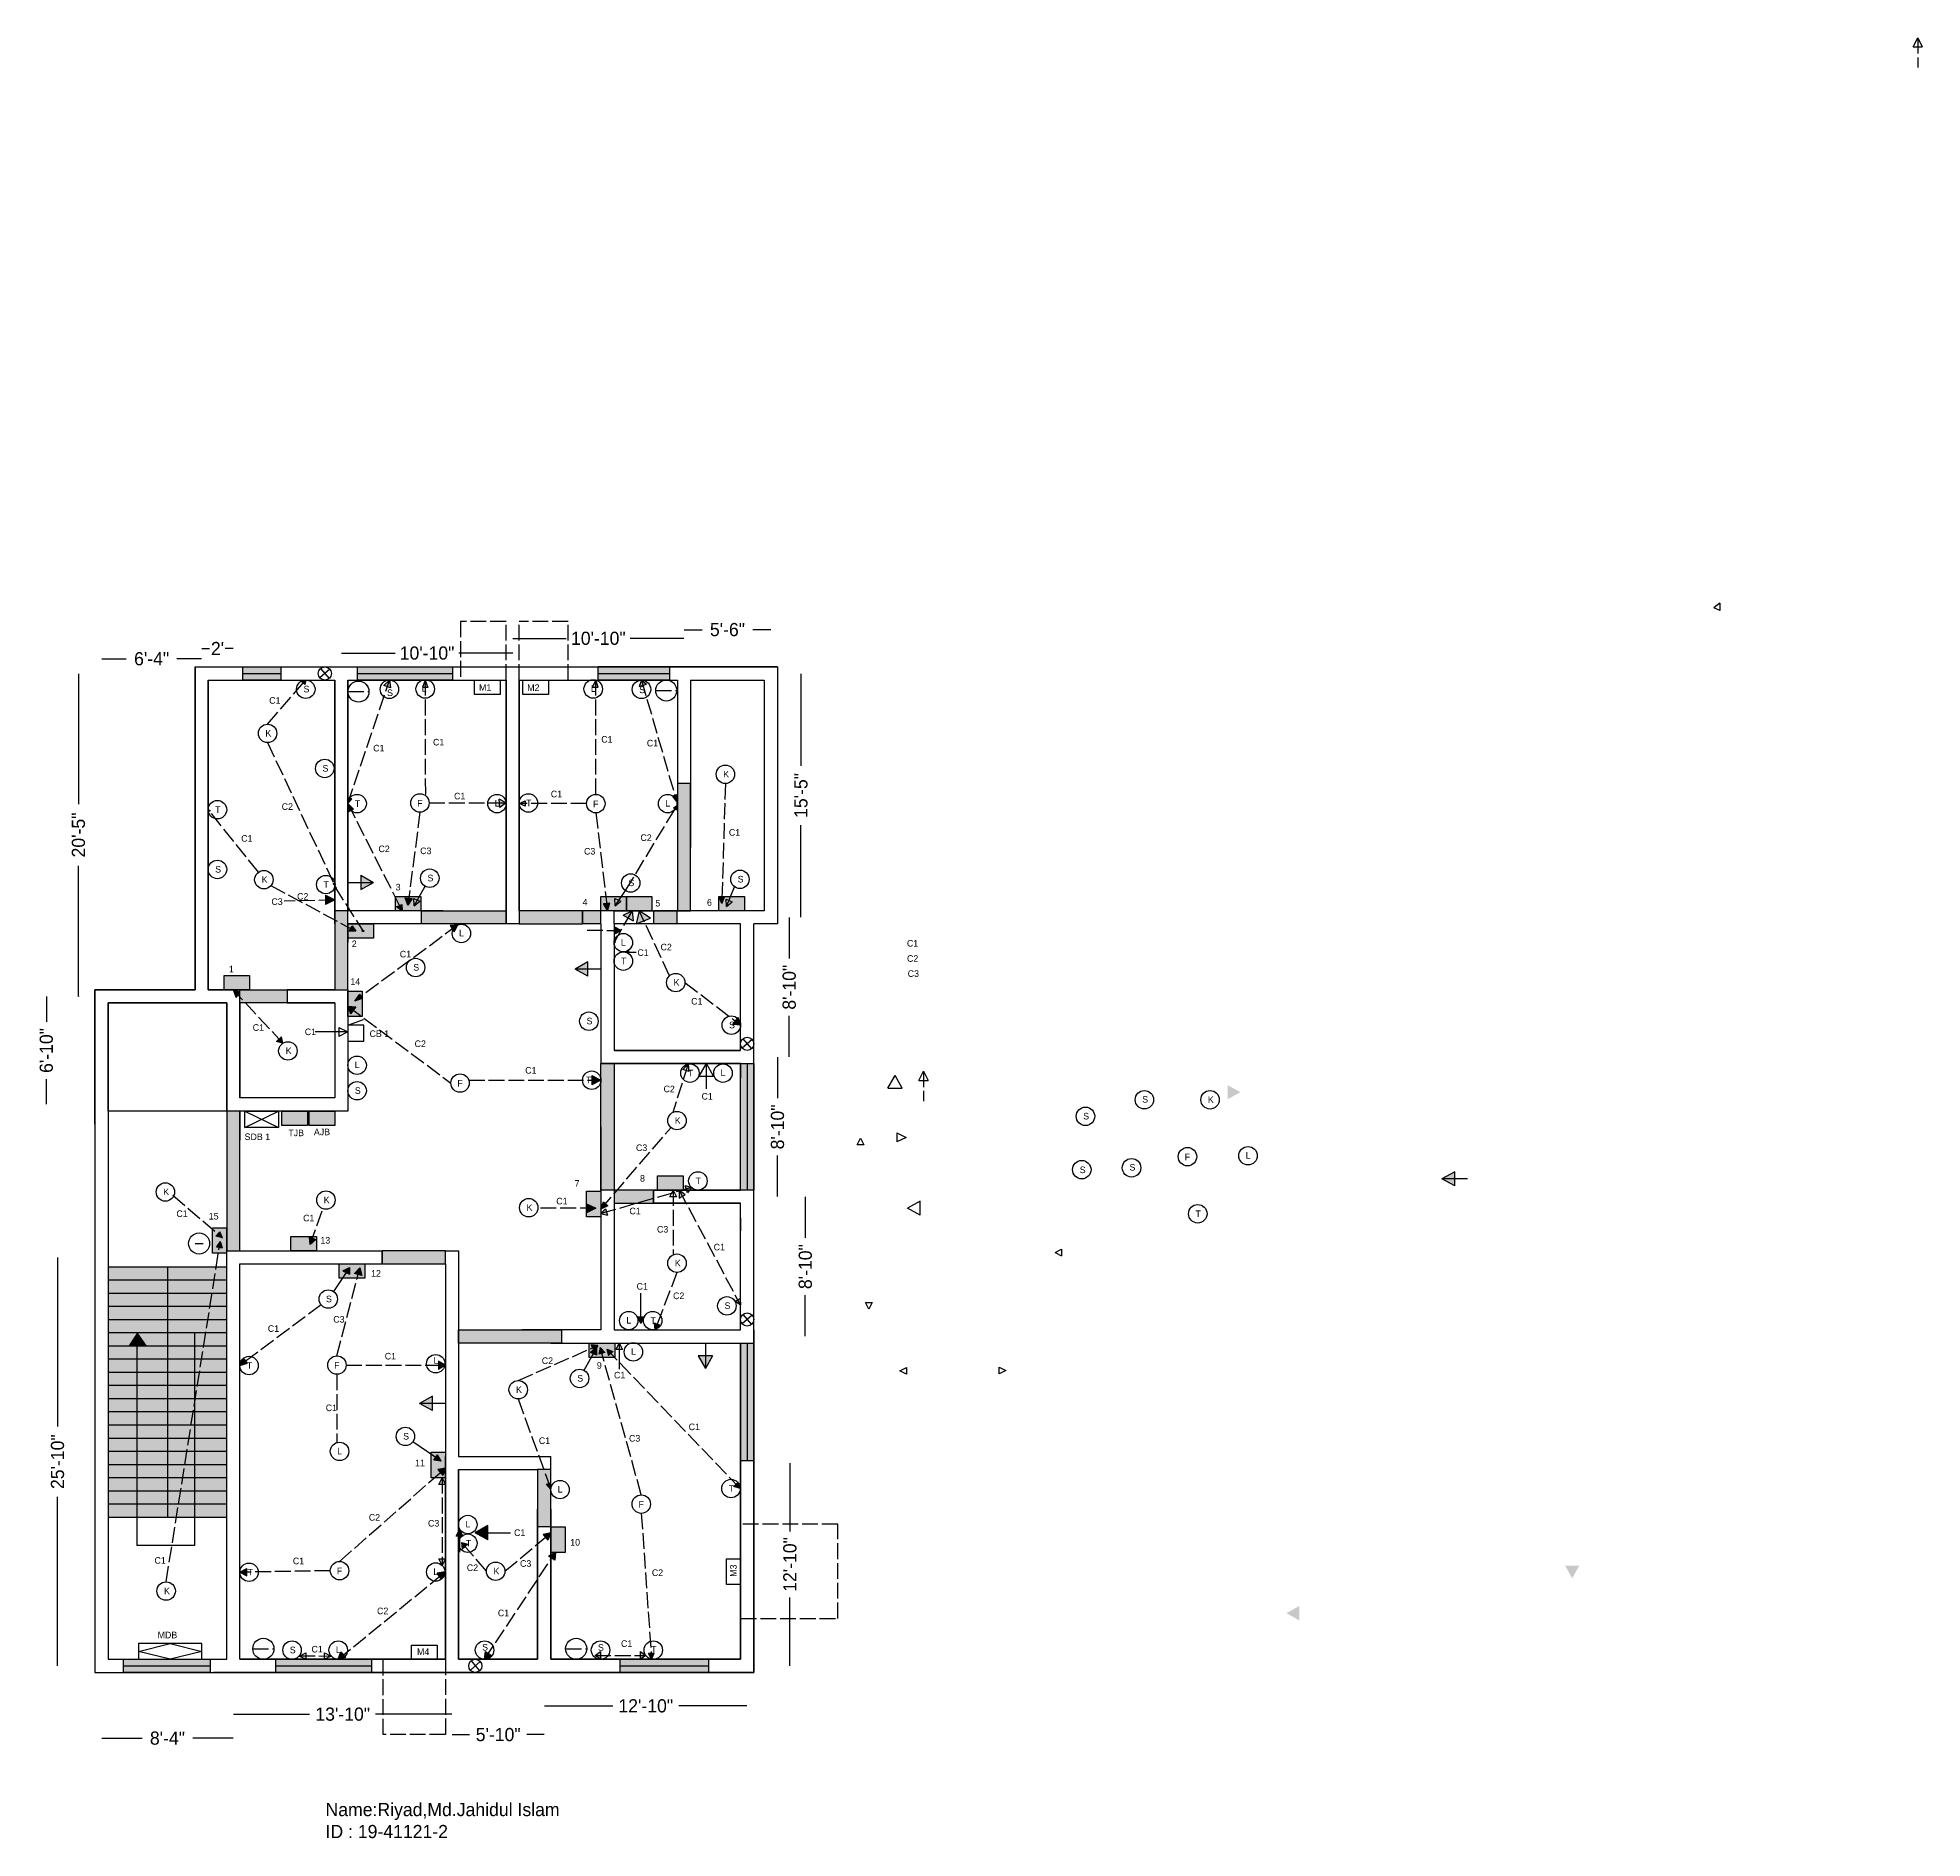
# Model space of a CAD drawing. Header units: feet. Extents: x 437 to 1867, y 198 to 1564.
import ezdxf

# ---------------------------------------------------------------- set-up
doc = ezdxf.new("R2010")
doc.units = ezdxf.units.FT
doc.header["$MEASUREMENT"] = 0
doc.linetypes.add('ACAD_ISO02W100', pattern=[15, 12, -3])
doc.dimstyles.get("Standard").update_dxf_attribs({"dimtxt": 0.18, "dimasz": 0.18, "dimexe": 0.18, "dimexo": 0.0625, "dimgap": 0.09, "dimtad": 0, "dimtih": 1, "dimtoh": 1, "dimdec": 4, "dimzin": 0, "dimdsep": 46, "dimtxsty": 'Standard', "dimcen": 0.09, "dimadec": 0, "dimazin": 0, "dimtfac": 1, "dimtdec": 4, "dimtofl": 0, "dimtmove": 0, "dimatfit": 3, "dimfxl": 0, "dimtolj": 1, "dimtzin": 0, "dimarcsym": 0})

msp = doc.modelspace()

# ---------------------------------------------------------------- texts
at = {"attachment_point": 1}
for s, insert, char_height, width in [('L', (728.35477, 1072.86461), 5, 7.2329995), ('L', (856.7059, 1072.79375), 5, 7.2329995), ('S', (638.65761, 1072.41152), 5, 7.2329995), ('S', (702.08268, 1069.62807), 5, 7.2329995), ('S', (893.42181, 1071.84084), 5, 7.2329995), ('K', (609.75909, 1038.90241), 5, 7.2329995), ('K', (957.19853, 1007.86219), 5, 7.2329995), ('T', (571.62019, 980.95553), 5, 7.2329995), ('T', (677.62019, 985.54713), 5, 7.2329995), ('F', (724.93062, 985.8032), 5, 7.2329995), ('L', (783.7059, 985.79375), 5, 7.2329995), ('T', (807.62019, 986.04713), 5, 7.2329995), ('F', (858.43062, 985.3032), 5, 7.2329995), ('L', (913.2059, 985.79375), 5, 7.2329995), ('K', (606.93438, 927.91009), 5, 7.2329995), ('T', (653.85764, 924.12441), 5, 7.2329995), ('3', (708.60497, 922.13354), 5, 15.7990023), ('S', (732.74801, 929.06554), 5, 7.2329995), ('S', (885.25981, 925.41567), 5, 7.2329995), ('S', (968.12456, 928.18458), 5, 7.2329995), ('4', (850.42722, 910.73461), 5, 15.7990023), ('5', (905.65975, 909.98688), 5, 15.7990023), ('6', (944.83466, 910.48916), 5, 9.6511729), ('L', (756.7059, 887.29375), 5, 7.2329995), ('2', (675.30577, 879.13211), 5, 15.7990023), ('L', (879.56563, 880.29375), 5, 7.2329995), ('1', (582.04126, 859.97349), 5, 15.7990023), ('S', (721.96652, 861.29068), 5, 7.2329995), ('T', (879.62019, 866.05368), 5, 7.2329995), (' 14', (672.35973, 850.42934), 5, 15.7990023), ('K', (919.53572, 849.83922), 5, 7.2329995), ('S', (961.61083, 817.53857), 5, 7.2329995), ('{\\C4;CB 1}', (688.7868, 810.93335), 5, 23.5000027), ('K', (625.14541, 797.98597), 5, 7.2329995), ('L', (677.56563, 787.29375), 5, 7.2329995), ('F', (755.43062, 773.3032), 5, 7.2329995), ('T', (853.06809, 775.88726), 5, 3.9424551), ('T', (930.1963, 781.05848), 5, 7.2329995), ('L', (955.2059, 781.29375), 5, 7.2329995), ('S', (1275.14675, 761.12314), 5, 7.2329995), ('K', (1325.03198, 760.89349), 5, 7.2329995), ('K', (920.4593, 745.09417), 5, 7.2329995), ('S', (1230.37826, 748.37411), 5, 7.2329995), ('SDB 1', (593.96382, 732.71116), 5, 22.5488987), ('{\\C3;TJB}', (627.15887, 735.68838), 5, 15.7990023), ('{\\C4;AJB}', (646.54922, 736.40581), 5, 15.7990023), ('F', (1307.46172, 717.44303), 5, 7.2329995), ('L', (1353.67121, 718.61847), 5, 7.2329995), ('8', (894.05621, 701.16398), 5, 15.7990023), ('S', (1227.75587, 707.6495), 5, 7.2329995), ('S', (1265.51747, 709.59543), 5, 7.2329995), ('K', (532.21191, 690.94273), 5, 7.2329995), ('7', (844.38996, 697.30749), 5, 15.7990023), ('T', (936.19897, 699.28892), 5, 7.2329995), ('15', (566.77818, 672.45048), 5, 15.7990023), ('K', (654.01498, 684.81341), 5, 7.2329995), ('K', (807.95412, 679.02273), 5, 7.2329995), ('T', (1315.59403, 674.32893), 5, 7.2329995), ('13', (651.46698, 654.19832), 5, 15.7990023), ('K', (920.4593, 636.92369), 5, 7.2329995), ('12', (689.94801, 629.05524), 5, 15.7990023), ('S', (655.682, 609.71259), 5, 7.2329995), ('S', (958.21436, 604.57263), 5, 7.2329995), ('L', (883.7059, 593.53554), 5, 7.2329995), ('T', (901.92451, 593.28892), 5, 7.2329995), ('T', (595.62019, 559.19564), 5, 7.2329995), ('F', (661.93062, 559.3032), 5, 7.2329995), ('L', (737.39715, 563.02271), 5, 5.1168729), ('9', (861.30342, 559.1942), 5, 15.7990023), ('L', (887.2059, 569.79375), 5, 7.2329995), ('S', (846.40166, 549.47053), 5, 7.2329995), ('K', (799.95202, 540.89617), 5, 7.2329995), ('S', (714.26556, 505.51324), 5, 7.2329995), ('L', (664.2059, 494.29375), 5, 7.2329995), ('11', (723.3709, 485.22212), 5, 15.7990023), ('L', (831.56563, 465.29375), 5, 7.2329995), ('T', (961.32946, 465.87195), 5, 7.2329995), ('F', (892.93062, 453.8032), 5, 7.2329995), ('L', (761.56563, 438.79375), 5, 7.2329995), ('T', (761.8596, 424.3843), 5, 4.8413371), ('10', (841.0729, 425.00065), 5, 15.7990023), ('T', (596.19649, 402.35985), 5, 7.2329995), ('F', (663.93062, 403.3032), 5, 7.2329995), ('L', (737.2059, 402.79375), 5, 7.2329995), ('K', (782.84465, 403.17101), 5, 7.2329995), ('K', (532.77782, 388.14099), 5, 7.2329995), ('MDB', (527.97119, 354.70369), 5, 15.7990023), ('S', (628.2512, 343.36742), 5, 7.2329995), ('L', (663.2059, 343.53554), 5, 7.2329995), ('S', (774.1974, 345.41923), 5, 4.9689127), ('S', (862.15436, 345.2165), 5, 7.2329995), ('T', (902.43301, 343.95366), 5, 7.2329995), ('{\\C3;M4}', (724.83686, 342.00525), 5, 15.7990023), ('Name:Riyad,Md.Jahidul Islam\\PID : 19-41121-2', (655.37442, 224.75318), 10, 297.8648197)]:
    msp.add_mtext(s, dxfattribs=dict(at, insert=insert, char_height=char_height, width=width))
at = {"color": 3, "char_height": 5, "attachment_point": 1}
for s, insert, width in [('M1', (771.88427, 1073.60576), 15.7990023), ('M2', (808.46756, 1073.48299), 15.7990023), ('S', (653.07258, 1012.32842), 7.2329995), ('S', (571.62253, 935.67267), 7.2329995), ('S', (853.47169, 820.5563), 7.2329995), ('S', (677.62253, 767.81036), 7.2329995)]:
    msp.add_mtext(s, dxfattribs=dict(at, insert=insert, width=width))
at = {"linetype": 'ACAD_ISO02W100', "char_height": 5, "width": 10.1284113, "attachment_point": 1}
for s, insert in [('C1', (612.61541, 1063.78214)), ('C1', (736.92253, 1032.15044)), ('C1', (864.61507, 1034.2799)), ('C1', (899.21113, 1031.41817)), ('C1', (691.50626, 1027.60809)), ('C1', (752.90891, 991.22698)), ('C1', (826.33963, 992.78919)), ('C2', (622.09803, 983.27447)), ('C1', (591.3672, 959.09823)), ('C2', (894.37539, 959.70691)), ('C1', (961.47466, 963.6711)), ('C2', (695.57433, 951.20216)), ('C3', (727.17235, 949.66982)), ('C3', (851.55406, 949.3855)), ('C3', (614.31998, 911.16717)), ('C2', (633.77898, 915.12147)), ('C1', (892.05279, 872.48304)), ('C2', (909.60857, 876.65511)), ('C1', (1096.59301, 879.5599)), ('C1', (711.74459, 871.32649)), ('C2', (1096.66345, 867.98916)), ('C3', (1097.17925, 856.52443)), ('C1', (932.84034, 835.54599)), ('C1', (600.10272, 815.6406)), ('C1', (639.63823, 812.36477)), ('C2', (722.98172, 803.32409)), ('C1', (806.89575, 783.15564)), ('C2', (911.92248, 769.01869)), ('C1', (940.76025, 763.4294)), ('C3', (890.97807, 724.39377)), ('C1', (542.18885, 674.36811)), ('C1', (830.48072, 683.90696)), ('C1', (885.99535, 676.42184)), ('C1', (638.36926, 671.06583)), ('C3', (906.91272, 662.54767)), ('C1', (949.94669, 649.02211)), ('C1', (891.46201, 619.22986)), ('C2', (919.14157, 612.04929)), ('C1', (611.59358, 587.22412)), ('C3', (661.2627, 594.21714)), ('C1', (700.34507, 566.24624)), ('C2', (819.47613, 562.79902)), ('C1', (874.32269, 551.88377)), ('C1', (655.57311, 527.06113)), ('C1', (817.2524, 502.15341)), ('C3', (885.6802, 503.93512)), ('C1', (930.96953, 512.62675)), ('C2', (688.22257, 443.95165)), ('C3', (733.12777, 439.45852)), ('C1', (798.4332, 432.31624)), ('C1', (525.57107, 411.27672)), ('C1', (630.56726, 410.88091)), ('C2', (762.61608, 405.73497)), ('C3', (802.99352, 408.95179)), ('C2', (903.04204, 401.95284)), ('C2', (694.46434, 372.95191)), ('C1', (786.16723, 371.42028)), ('C1', (644.7125, 343.93622)), ('C1', (879.62862, 348.1583))]:
    msp.add_mtext(s, dxfattribs=dict(at, insert=insert))
at = {"insert": (962.3689, 396.34689), "char_height": 5, "width": 15.7990023, "attachment_point": 1, "rotation": 90}
msp.add_mtext('{\\C3;M3}', dxfattribs=at)

# ---------------------------------------------------------------- blocks, each defined once
blk = doc.blocks.new('*D3')
at = {"color": 0, "lineweight": -2}
for p, q in [((667.4, 1097.2), (708.1, 1097.2)), ((797.4, 1097.2), (756.6, 1097.2))]:
    blk.add_line(p, q, dxfattribs=at)
at = {"layer": 'Defpoints', "color": 0}
for p in [(797.4, 1097.2), (667.4, 1081.7), (797.4, 1081.7)]:
    blk.add_point(p, dxfattribs=at)
at = {"color": 0, "insert": (732.4, 1097.2), "char_height": 10, "attachment_point": 5}
blk.add_mtext('\\A1;10\'-10"', dxfattribs=at)
blk = doc.blocks.new('_None')
blk = doc.blocks.new('*D4')
at = {"color": 0, "lineweight": -2}
for p, q in [((797.4, 1108.4), (838.1, 1108.4)), ((927.4, 1108.4), (886.6, 1108.4))]:
    blk.add_line(p, q, dxfattribs=at)
at = {"layer": 'Defpoints', "color": 0}
for p in [(927.4, 1108.4), (797.4, 1081.7), (927.4, 1081.7)]:
    blk.add_point(p, dxfattribs=at)
at = {"color": 0, "insert": (862.4, 1108.4), "char_height": 10, "attachment_point": 5}
blk.add_mtext('\\A1;10\'-10"', dxfattribs=at)
blk = doc.blocks.new('*D5')
at = {"color": 0, "lineweight": -2}
for p, q in [((927.5, 1115), (941.1, 1115)), ((993.2, 1115), (979.6, 1115))]:
    blk.add_line(p, q, dxfattribs=at)
at = {"color": 0}
for points in [[(927.5, 1115), (927.5, 1115), (927.4, 1115)], [(993.2, 1115), (993.2, 1115), (993.4, 1115)]]:
    blk.add_solid(points, dxfattribs=at)
at = {"layer": 'Defpoints', "color": 0}
for p in [(993.4, 1115), (927.4, 1081.7), (993.4, 1081.7)]:
    blk.add_point(p, dxfattribs=at)
at = {"color": 0, "insert": (960.4, 1115), "char_height": 10, "attachment_point": 5}
blk.add_mtext('\\A1;5\'-6"', dxfattribs=at)
blk = doc.blocks.new('*D6')
at = {"color": 0, "lineweight": -2}
for p, q in [((561.5, 1100.7), (567.4, 1100.7)), ((585.2, 1100.7), (579.3, 1100.7))]:
    blk.add_line(p, q, dxfattribs=at)
at = {"color": 0}
for points in [[(561.5, 1100.7), (561.5, 1100.6), (561.4, 1100.7)], [(585.2, 1100.7), (585.2, 1100.6), (585.4, 1100.7)]]:
    blk.add_solid(points, dxfattribs=at)
at = {"layer": 'Defpoints', "color": 0}
for p in [(585.4, 1100.7), (561.4, 836.7), (585.4, 836.7)]:
    blk.add_point(p, dxfattribs=at)
at = {"color": 0, "insert": (573.4, 1100.7), "char_height": 10, "attachment_point": 5}
blk.add_mtext("\\A1;2'", dxfattribs=at)
blk = doc.blocks.new('*D7')
at = {"color": 0, "lineweight": -2}
for p, q in [((485.5, 1092.9), (504.1, 1092.9)), ((561.2, 1092.9), (542.6, 1092.9))]:
    blk.add_line(p, q, dxfattribs=at)
at = {"color": 0}
for points in [[(485.5, 1092.9), (485.5, 1092.8), (485.4, 1092.9)], [(561.2, 1092.9), (561.2, 1092.8), (561.4, 1092.9)]]:
    blk.add_solid(points, dxfattribs=at)
at = {"layer": 'Defpoints', "color": 0}
for p in [(561.4, 1092.9), (485.4, 836.7), (561.4, 836.7)]:
    blk.add_point(p, dxfattribs=at)
at = {"color": 0, "insert": (523.4, 1092.9), "char_height": 10, "attachment_point": 5}
blk.add_mtext('\\A1;6\'-4"', dxfattribs=at)
blk = doc.blocks.new('*D8')
at = {"color": 0, "lineweight": -2}
for p, q in [((1016.2, 1081.6), (1016.2, 1011.8)), ((1016.2, 896.9), (1016.2, 966.7))]:
    blk.add_line(p, q, dxfattribs=at)
at = {"color": 0}
for points in [[(1016.2, 1081.6), (1016.2, 1081.6), (1016.2, 1081.7)], [(1016.2, 896.9), (1016.2, 896.9), (1016.2, 896.7)]]:
    blk.add_solid(points, dxfattribs=at)
at = {"layer": 'Defpoints', "color": 0}
for p in [(993.4, 1081.7), (993.4, 896.7), (1016.2, 896.7)]:
    blk.add_point(p, dxfattribs=at)
at = {"color": 0, "insert": (1016.2, 989.2), "char_height": 10, "attachment_point": 5, "rotation": 90}
blk.add_mtext('\\A1;15\'-5"', dxfattribs=at)
blk = doc.blocks.new('*D9')
at = {"color": 0, "lineweight": -2}
for p, q in [((1007.3, 896.6), (1007.3, 865.5)), ((1007.3, 790.9), (1007.3, 822))]:
    blk.add_line(p, q, dxfattribs=at)
at = {"color": 0}
for points in [[(1007.3, 896.6), (1007.3, 896.6), (1007.3, 896.7)], [(1007.3, 790.9), (1007.3, 790.9), (1007.3, 790.7)]]:
    blk.add_solid(points, dxfattribs=at)
at = {"layer": 'Defpoints', "color": 0}
for p in [(975.4, 896.7), (975.4, 790.7), (1007.3, 790.7)]:
    blk.add_point(p, dxfattribs=at)
at = {"color": 0, "insert": (1007.3, 843.7), "char_height": 10, "attachment_point": 5, "rotation": 90}
blk.add_mtext('\\A1;8\'-10"', dxfattribs=at)
blk = doc.blocks.new('*D10')
at = {"color": 0, "lineweight": -2}
for p, q in [((998.4, 790.6), (998.4, 759.5)), ((998.4, 684.9), (998.4, 716))]:
    blk.add_line(p, q, dxfattribs=at)
at = {"color": 0}
for points in [[(998.4, 790.6), (998.4, 790.6), (998.4, 790.7)], [(998.4, 684.9), (998.4, 684.9), (998.4, 684.7)]]:
    blk.add_solid(points, dxfattribs=at)
at = {"layer": 'Defpoints', "color": 0}
for p in [(975.4, 790.7), (975.4, 684.7), (998.4, 684.7)]:
    blk.add_point(p, dxfattribs=at)
at = {"color": 0, "insert": (998.4, 737.7), "char_height": 10, "attachment_point": 5, "rotation": 90}
blk.add_mtext('\\A1;8\'-10"', dxfattribs=at)
blk = doc.blocks.new('*D11')
at = {"color": 0, "lineweight": -2}
for p, q in [((1019.5, 684.6), (1019.5, 653.5)), ((1019.5, 578.9), (1019.5, 610))]:
    blk.add_line(p, q, dxfattribs=at)
at = {"color": 0}
for points in [[(1019.4, 684.6), (1019.5, 684.6), (1019.5, 684.7)], [(1019.4, 578.9), (1019.5, 578.9), (1019.5, 578.7)]]:
    blk.add_solid(points, dxfattribs=at)
at = {"layer": 'Defpoints', "color": 0}
for p in [(975.4, 684.7), (975.4, 578.7), (1019.5, 578.7)]:
    blk.add_point(p, dxfattribs=at)
at = {"color": 0, "insert": (1019.5, 631.7), "char_height": 10, "attachment_point": 5, "rotation": 90}
blk.add_mtext('\\A1;8\'-10"', dxfattribs=at)
blk = doc.blocks.new('*D19')
at = {"color": 0, "lineweight": -2}
for p, q in [((1007.8, 482.6), (1007.8, 430.8)), ((1007.8, 328.9), (1007.8, 380.7))]:
    blk.add_line(p, q, dxfattribs=at)
at = {"color": 0}
for points in [[(1007.7, 482.6), (1007.8, 482.6), (1007.8, 482.7)], [(1007.7, 328.9), (1007.8, 328.9), (1007.8, 328.7)]]:
    blk.add_solid(points, dxfattribs=at)
at = {"layer": 'Defpoints', "color": 0}
for p in [(821.4, 482.7), (1007.8, 482.7), (821.4, 328.7)]:
    blk.add_point(p, dxfattribs=at)
at = {"color": 0, "insert": (1007.8, 405.7), "char_height": 10, "attachment_point": 5, "rotation": 90}
blk.add_mtext('\\A1;12\'-10"', dxfattribs=at)
blk = doc.blocks.new('*D12')
at = {"color": 0, "lineweight": -2}
for p, q in [((821.5, 298.4), (873.3, 298.4)), ((975.2, 298.4), (923.4, 298.4))]:
    blk.add_line(p, q, dxfattribs=at)
at = {"color": 0}
for points in [[(821.5, 298.5), (821.5, 298.4), (821.4, 298.4)], [(975.2, 298.5), (975.2, 298.4), (975.4, 298.4)]]:
    blk.add_solid(points, dxfattribs=at)
at = {"layer": 'Defpoints', "color": 0}
for p in [(821.4, 328.7), (975.4, 328.7), (975.4, 298.4)]:
    blk.add_point(p, dxfattribs=at)
at = {"color": 0, "insert": (898.4, 298.4), "char_height": 10, "attachment_point": 5}
blk.add_mtext('\\A1;12\'-10"', dxfattribs=at)
blk = doc.blocks.new('*D13')
at = {"color": 0, "lineweight": -2}
for p, q in [((751.5, 276.6), (764.6, 276.6)), ((821.2, 276.6), (808.1, 276.6))]:
    blk.add_line(p, q, dxfattribs=at)
at = {"color": 0}
for points in [[(751.5, 276.6), (751.5, 276.6), (751.4, 276.6)], [(821.2, 276.6), (821.2, 276.6), (821.4, 276.6)]]:
    blk.add_solid(points, dxfattribs=at)
at = {"layer": 'Defpoints', "color": 0}
for p in [(751.4, 328.7), (821.4, 328.7), (751.4, 276.6)]:
    blk.add_point(p, dxfattribs=at)
at = {"color": 0, "insert": (786.4, 276.6), "char_height": 10, "attachment_point": 5}
blk.add_mtext('\\A1;5\'-10"', dxfattribs=at)
blk = doc.blocks.new('*D14')
at = {"color": 0, "lineweight": -2}
for p, q in [((585.5, 292.1), (643.3, 292.1)), ((751.2, 292.1), (693.4, 292.1))]:
    blk.add_line(p, q, dxfattribs=at)
at = {"color": 0}
for points in [[(585.5, 292.1), (585.5, 292), (585.4, 292.1)], [(751.2, 292.1), (751.2, 292), (751.4, 292.1)]]:
    blk.add_solid(points, dxfattribs=at)
at = {"layer": 'Defpoints', "color": 0}
for p in [(585.4, 328.7), (751.4, 328.7), (751.4, 292.1)]:
    blk.add_point(p, dxfattribs=at)
at = {"color": 0, "insert": (668.4, 292.1), "char_height": 10, "attachment_point": 5}
blk.add_mtext('\\A1;13\'-10"', dxfattribs=at)
blk = doc.blocks.new('*D15')
at = {"color": 0, "lineweight": -2}
for p, q in [((485.5, 273.9), (516.1, 273.9)), ((585.2, 273.9), (554.6, 273.9))]:
    blk.add_line(p, q, dxfattribs=at)
at = {"color": 0}
for points in [[(485.5, 273.9), (485.5, 273.8), (485.4, 273.9)], [(585.2, 273.9), (585.2, 273.8), (585.4, 273.9)]]:
    blk.add_solid(points, dxfattribs=at)
at = {"layer": 'Defpoints', "color": 0}
for p in [(485.4, 328.7), (585.4, 328.7), (585.4, 273.9)]:
    blk.add_point(p, dxfattribs=at)
at = {"color": 0, "insert": (535.4, 273.9), "char_height": 10, "attachment_point": 5}
blk.add_mtext('\\A1;8\'-4"', dxfattribs=at)
blk = doc.blocks.new('*D16')
at = {"color": 0, "lineweight": -2}
for p, q in [((452, 638.6), (452, 510.5)), ((452, 328.9), (452, 457))]:
    blk.add_line(p, q, dxfattribs=at)
at = {"color": 0}
for points in [[(452, 638.6), (452.1, 638.6), (452, 638.7)], [(452, 328.9), (452.1, 328.9), (452, 328.7)]]:
    blk.add_solid(points, dxfattribs=at)
at = {"layer": 'Defpoints', "color": 0}
for p in [(585.4, 638.7), (452, 328.7), (585.4, 328.7)]:
    blk.add_point(p, dxfattribs=at)
at = {"color": 0, "insert": (452, 483.7), "char_height": 10, "attachment_point": 5, "rotation": 90}
blk.add_mtext('\\A1;25\'-10"', dxfattribs=at)
blk = doc.blocks.new('_Open')
at = {"color": 0, "linetype": 'ByBlock', "lineweight": -2}
for p, q in [((-1, 0.2), (0, 0)), ((-1, -0.2), (0, 0)), ((0, 0), (-1, 0))]:
    blk.add_line(p, q, dxfattribs=at)
blk = doc.blocks.new('*D17')
at = {"color": 0, "lineweight": -2}
for p, q in [((467.9, 1081.6), (467.9, 982.7)), ((467.9, 836.9), (467.9, 935.8))]:
    blk.add_line(p, q, dxfattribs=at)
at = {"color": 0}
blk.add_solid([(467.9, 1081.6), (467.9, 1081.6), (467.9, 1081.7)], dxfattribs=at)
at = {"layer": 'Defpoints', "color": 0}
for p in [(561.4, 1081.7), (467.9, 836.7), (561.4, 836.7)]:
    blk.add_point(p, dxfattribs=at)
at = {"color": 0, "lineweight": -2, "xscale": 0.18, "yscale": 0.18, "zscale": 0.18, "rotation": 270}
blk.add_blockref('_Open', (467.9, 836.7), dxfattribs=at)
at = {"color": 0, "insert": (467.9, 959.2), "char_height": 10, "attachment_point": 5, "rotation": 90}
blk.add_mtext('\\A1;20\'-5"', dxfattribs=at)
blk = doc.blocks.new('*D18')
at = {"color": 0, "lineweight": -2}
for p, q in [((443.5, 836.6), (443.5, 817.5)), ((443.5, 754.9), (443.5, 774))]:
    blk.add_line(p, q, dxfattribs=at)
at = {"color": 0}
for points in [[(443.5, 836.6), (443.5, 836.6), (443.5, 836.7)], [(443.5, 754.9), (443.5, 754.9), (443.5, 754.7)]]:
    blk.add_solid(points, dxfattribs=at)
at = {"layer": 'Defpoints', "color": 0}
for p in [(585.4, 836.7), (443.5, 754.7), (585.4, 754.7)]:
    blk.add_point(p, dxfattribs=at)
at = {"color": 0, "insert": (443.5, 795.7), "char_height": 10, "attachment_point": 5, "rotation": 90}
blk.add_mtext('\\A1;6\'-10"', dxfattribs=at)

# ---------------------------------------------------------------- dimensions: what is measured, and where the dimension line sits
for p1, p2, distance, override, picture, middle in [((927.35973, 1081.74179), (993.35973, 1081.74179), 33.26938, {"dimtxt": 10, "dimlunit": 4, "dimse1": 1, "dimse2": 1}, '*D5', (960.35973, 1115.01117)), ((561.35973, 836.74179), (585.35973, 836.74179), 263.91254, {"dimtxt": 10, "dimlunit": 4, "dimse1": 1, "dimse2": 1}, '*D6', (573.35973, 1100.65433)), ((667.35973, 1081.74179), (797.35973, 1081.74179), 15.45299, {"dimtxt": 10, "dimlunit": 4, "dimblk1": 'None', "dimblk2": 'None', "dimsah": 1, "dimse1": 1, "dimse2": 1}, '*D3', (732.35973, 1097.19478)), ((797.35973, 1081.74179), (927.35973, 1081.74179), 26.68409, {"dimtxt": 10, "dimlunit": 4, "dimblk1": 'None', "dimblk2": 'None', "dimsah": 1, "dimse1": 1, "dimse2": 1}, '*D4', (862.35973, 1108.42588)), ((485.35973, 836.74179), (561.35973, 836.74179), 256.13436, {"dimtxt": 10, "dimzin": 0, "dimlunit": 4, "dimse1": 1, "dimse2": 1}, '*D7', (523.35973, 1092.87614)), ((485.35973, 328.74179), (585.35973, 328.74179), -54.88728, {"dimtxt": 10, "dimlunit": 4, "dimse1": 1, "dimse2": 1}, '*D15', (535.35973, 273.85451)), ((585.35973, 328.74179), (751.35973, 328.74179), -36.67843, {"dimtxt": 10, "dimlunit": 4, "dimse1": 1, "dimse2": 1}, '*D14', (668.35973, 292.06336)), ((821.35973, 328.74179), (751.35973, 328.74179), 52.15433, {"dimtxt": 10, "dimlunit": 4, "dimse1": 1, "dimse2": 1}, '*D13', (786.35973, 276.58746))]:
    dim = msp.add_aligned_dim(p1=p1, p2=p2, distance=distance, dimstyle='Standard', override=override)
    dim.commit()
    dim.dimension.update_dxf_attribs({"geometry": picture, "text_midpoint": middle})
for base, p1, p2, override, picture, middle in [((467.90435, 836.74179), (561.35973, 1081.74179), (561.35973, 836.74179), {"dimtxt": 10, "dimlunit": 4, "dimblk2": 'Open', "dimsah": 1, "dimse1": 1, "dimse2": 1, "dimsd1": 0}, '*D17', (467.90435, 959.24179)), ((452.02139, 328.74179), (585.35973, 638.74179), (585.35973, 328.74179), {"dimtxt": 10, "dimlunit": 4, "dimse1": 1, "dimse2": 1}, '*D16', (452.02139, 483.74179))]:
    dim = msp.add_linear_dim(base=base, p1=p1, p2=p2, angle=270, dimstyle='Standard', override=override)
    dim.commit()
    dim.dimension.update_dxf_attribs({"geometry": picture, "text_midpoint": middle, "dimtype": 161, "text_rotation": 90})
for p1, p2, distance, override, picture, middle in [((993.35973, 1081.74179), (993.35973, 896.74179), 22.83523, {"dimtxt": 10, "dimtad": 2, "dimjust": 0, "dimlunit": 4, "dimse1": 1, "dimse2": 1}, '*D8', (1016.19496, 989.24179)), ((975.35973, 896.74179), (975.35973, 790.74179), 31.94483, {"dimtxt": 10, "dimlunit": 4, "dimse1": 1, "dimse2": 1}, '*D9', (1007.30457, 843.74179)), ((585.35973, 836.74179), (585.35973, 754.74179), -141.87249, {"dimtxt": 10, "dimlunit": 4, "dimse1": 1, "dimse2": 1}, '*D18', (443.48725, 795.74179)), ((975.35973, 790.74179), (975.35973, 684.74179), 23.02697, {"dimtxt": 10, "dimlunit": 4, "dimse1": 1, "dimse2": 1}, '*D10', (998.3867, 737.74179)), ((975.35973, 684.74179), (975.35973, 578.74179), 44.0924, {"dimtxt": 10, "dimlunit": 4, "dimse1": 1, "dimse2": 1}, '*D11', (1019.45214, 631.74179)), ((821.35973, 328.74179), (821.35973, 482.74179), -186.40364, {"dimtxt": 10, "dimlunit": 4, "dimse1": 1, "dimse2": 1}, '*D19', (1007.76337, 405.74179))]:
    dim = msp.add_aligned_dim(p1=p1, p2=p2, distance=distance, dimstyle='Standard', override=override)
    dim.commit()
    dim.dimension.update_dxf_attribs({"geometry": picture, "text_midpoint": middle, "text_rotation": 90})
dim = msp.add_linear_dim(base=(975.35973, 298.43809), p1=(821.35973, 328.74179), p2=(975.35973, 328.74179), angle=0, dimstyle='Standard', override={"dimtxt": 10, "dimlunit": 4, "dimse1": 1, "dimse2": 1})
dim.commit()
dim.dimension.update_dxf_attribs({"geometry": '*D12', "text_midpoint": (898.35973, 298.43809), "dimtype": 161})

# ---------------------------------------------------------------- hatches: boundary and pattern name
at = {"linetype": 'ACAD_ISO02W100'}
h = msp.add_hatch(color=70, dxfattribs=at)
h.paths.add_polyline_path([(621.5249, 1081.74179), (621.5249, 1086.74179), (592.48437, 1086.74179), (592.48437, 1081.74179)])
h.paths.add_polyline_path([(621.5249, 1076.74179), (621.5249, 1081.74179), (592.48437, 1081.74179), (592.48437, 1076.74179)])
h.paths.add_polyline_path([(751.62853, 1081.74179), (751.62853, 1086.74179), (679.67104, 1086.74179), (679.67104, 1081.74179)])
h.paths.add_polyline_path([(679.67104, 1081.74179), (679.67104, 1076.74179), (703.73667, 1076.74179, -0.0076048098), (703.94959, 1076.74179), (729.11631, 1076.74179, -0.1370774224), (732.88369, 1076.74179), (751.62853, 1076.74179), (751.62853, 1081.74179)])
h.paths.add_polyline_path([(916.48545, 1081.74179), (916.48545, 1086.74179), (862.35973, 1086.74179), (862.35973, 1081.74179)])
h.paths.add_polyline_path([(862.35973, 1081.74179), (862.35973, 1076.74179), (912.51762, 1076.74179, -0.0899708108), (915.37357, 1076.74179), (916.48545, 1076.74179), (916.48545, 1081.74179)])
h.paths.add_polyline_path([(970.35973, 484.28281), (975.35973, 484.28281), (975.35973, 573.74179), (970.35973, 573.74179)])
h.paths.add_polyline_path([(980.35973, 573.74179), (975.35973, 573.74179), (975.35973, 484.28281), (980.35973, 484.28281)])
h.paths.add_polyline_path([(970.35973, 689.74179), (975.35973, 689.74179), (975.35973, 785.74179), (970.35973, 785.74179)])
h.paths.add_polyline_path([(980.35973, 785.74179), (975.35973, 785.74179), (975.35973, 689.74179), (980.35973, 689.74179)])
h.paths.add_polyline_path([(946.05764, 328.74179), (946.05764, 333.74179), (904.08021, 333.74179, -0.0001939778), (904.07477, 333.74179), (879.02935, 333.74179), (879.02935, 328.74179)])
h.paths.add_polyline_path([(946.05764, 323.74179), (946.05764, 328.74179), (879.02935, 328.74179), (879.02935, 323.74179)])
h.paths.add_polyline_path([(690.35872, 328.74179), (690.35872, 333.74179), (665.00384, 333.74179, -0.0002738731), (664.99617, 333.74179), (617.77501, 333.74179), (617.77501, 328.74179)])
h.paths.add_polyline_path([(617.77501, 328.74179), (617.77501, 323.74179), (690.35872, 323.74179), (690.35872, 328.74179)])
h.paths.add_polyline_path([(567.81732, 328.74179), (567.81732, 333.74179), (502.0231, 333.74179), (502.0231, 328.74179)])
h.paths.add_polyline_path([(502.0231, 328.74179), (502.0231, 323.74179), (567.81732, 323.74179), (567.81732, 328.74179)])
at = {"linetype": 'ACAD_ISO02W100', "true_color": 0x000000}
h = msp.add_hatch(color=18, dxfattribs=at)
h.paths.add_polyline_path([(640.35664, 1076.74179), (637.31143, 1075.42709), (638.38913, 1074.46947)])
h.paths.add_polyline_path([(640.38418, 1076.74179), (640.35664, 1076.74179), (638.38913, 1074.46947), (639.58064, 1073.41073)])
h = msp.add_hatch(color=18, dxfattribs=at)
h.paths.add_polyline_path([(703.94959, 1076.74179), (699.62537, 1072.58233), (702.22821, 1071.63365)])
h.paths.add_polyline_path([(703.94959, 1076.74179), (702.22821, 1071.63365), (704.58316, 1070.77533)])
h.paths.add_polyline_path([(731.00037, 1076.74179), (729.06941, 1071.07993), (731.00852, 1071.07993)])
h.paths.add_polyline_path([(731.00037, 1076.74179), (731.00852, 1071.07993), (732.98616, 1071.07993)])
h = msp.add_hatch(color=18, dxfattribs=at)
h.paths.add_polyline_path([(860.38369, 1076.74179), (857.8014, 1071.32591), (860.39095, 1071.32591)])
h.paths.add_polyline_path([(860.38369, 1076.74179), (860.39095, 1071.32591), (862.39256, 1071.32591)])
h.paths.add_polyline_path([(895.15902, 1076.69902), (893.46297, 1071.99547), (896.29473, 1072.77639)])
h.paths.add_polyline_path([(895.15902, 1076.69902), (896.29473, 1072.77639), (899.02619, 1073.52964)])
h = msp.add_hatch(color=104)
h.paths.add_polyline_path([(580.35973, 643.74179), (590.35973, 643.74179), (590.35973, 749.74179), (580.35973, 749.74179)])
h.paths.add_polyline_path([(746.35973, 633.74179), (746.35973, 643.74179), (698.35973, 643.74179), (698.35973, 633.74179)])
h.paths.add_polyline_path([(590.35973, 841.74179), (590.35973, 831.74179), (626.35973, 831.74179), (626.35973, 841.74179)])
h.paths.add_polyline_path([(662.35973, 841.74179), (672.35973, 841.74179), (672.35973, 901.74179), (662.35973, 901.74179)])
h.paths.add_polyline_path([(792.35973, 891.74179), (792.35973, 901.74179), (728.20886, 901.74179), (728.20886, 891.74179)])
h.paths.add_polyline_path([(850.35973, 891.74179), (850.35973, 901.74179), (802.35973, 901.74179), (802.35973, 891.74179)])
h.paths.add_polyline_path([(864.35973, 891.74179), (864.35973, 901.74179), (850.35973, 901.74179), (850.35973, 891.74179)])
h.paths.add_polyline_path([(904.35973, 901.74179), (904.35973, 891.74179), (921.94081, 891.74179), (921.94081, 901.74179)])
h.paths.add_polyline_path([(922.35974, 901.74179), (932.35974, 901.74179), (932.35974, 949.74179), (932.35973, 949.74179), (932.35973, 998.16887), (922.35974, 998.16887)])
h.paths.add_polyline_path([(874.35973, 785.74179), (864.35973, 785.74179), (864.35973, 689.74179), (874.35973, 689.74179)])
h.paths.add_polyline_path([(874.35973, 689.74179), (874.35973, 679.74179), (904.35973, 679.74179), (904.35973, 689.74179)])
h.paths.add_polyline_path([(834.35973, 573.74179), (834.35973, 583.74179), (756.35973, 583.74179), (756.35973, 573.74179)])
h.paths.add_polyline_path([(826.35973, 477.74179), (816.35973, 477.74179), (816.35973, 447.74179), (816.35973, 434.58812), (826.35973, 434.58812), (826.35973, 447.74179)])
h = msp.add_hatch(color=18, dxfattribs=at)
h.paths.add_polyline_path([(673.72292, 987.15046), (672.35973, 987.46619), (672.35973, 983.00001), (672.35973, 983.00001), (672.35973, 983.00001, -0.1600159581)])
h.paths.add_polyline_path([(673.75582, 987.14284), (673.72292, 987.15046, 0.1600159581), (672.35973, 983.00001)])
h.paths.add_polyline_path([(675.40705, 986.76041), (673.75582, 987.14284), (672.35973, 983.00001), (672.35973, 983)])
h = msp.add_hatch(color=18, dxfattribs=at)
h.paths.add_polyline_path([(920.42791, 989.42281), (918.72258, 988.92811, -0.1841023049), (921.72386, 984.94674)])
h.paths.add_polyline_path([(922.16635, 989.92712), (920.42791, 989.42281), (921.72386, 984.94674)])
h.paths.add_polyline_path([(918.72258, 988.92811), (918.6848, 988.91715), (921.72386, 984.94674, 0.1841023049)])
h = msp.add_hatch(color=18, dxfattribs=at)
h.paths.add_polyline_path([(566.35973, 978.40839), (566.63681, 976.85789), (567.25522, 977.29452)])
h.paths.add_polyline_path([(567.85724, 977.7196), (566.35973, 978.40839), (567.25522, 977.29452)])
h = msp.add_hatch(color=18, dxfattribs=at)
h.paths.add_polyline_path([(672.6077, 981.15337), (673.15825, 977.05337), (674.68169, 977.79271, -0.1439627943)])
h.paths.add_polyline_path([(672.35973, 983), (672.6077, 981.15337, 0.1439627943), (674.68169, 977.79271), (674.93045, 977.91344)])
h.paths.add_polyline_path([(672.35973, 983), (674.93045, 977.91344), (676.72106, 978.78244)])
h = msp.add_hatch(color=18, dxfattribs=at)
h.paths.add_polyline_path([(787.08388, 986.35751), (787.28146, 983.5), (792.35973, 983.5)])
h.paths.add_polyline_path([(792.35973, 983.5), (787.28146, 983.5), (787.52738, 979.94355)])
h.paths.add_polyline_path([(806.87906, 983), (802.37761, 983), (806.87906, 981.09755)])
h.paths.add_polyline_path([(806.87906, 985.17645), (802.37761, 983), (806.87906, 983)])
h = msp.add_hatch(color=18, dxfattribs=at)
h.paths.add_polyline_path([(922.35973, 981.87358), (922.35973, 981.87364), (921.55782, 980.55152, -0.0653448931), (920.70386, 978.94217), (922.03001, 977.99589)])
h.paths.add_polyline_path([(921.55782, 980.55152, 0.0369568098), (921.84683, 981.54366), (919.32859, 979.92351), (920.6186, 979.00301)])
h.paths.add_polyline_path([(922.35973, 981.87364), (921.84683, 981.54366, -0.0369568098), (921.55782, 980.55152)], flags=17)
h.paths.add_polyline_path([(921.55782, 980.55152), (920.6186, 979.00301), (920.70386, 978.94217, 0.0653448931)])
h = msp.add_hatch(color=18, dxfattribs=at)
h.paths.add_polyline_path([(662.19342, 922.60737), (661.65911, 922.36941), (662.35973, 920.87888)])
h.paths.add_polyline_path([(661.65911, 922.36941), (661.09291, 922.11725), (662.35973, 920.87888)])
h = msp.add_hatch(color=18, dxfattribs=at)
h.paths.add_polyline_path([(683.57902, 886.75413), (682.94456, 886.43771), (684.26574, 885.68564)], flags=0)
h.paths.add_polyline_path([(691.739, 891.74179), (672.35973, 891.74179), (672.35973, 889.43384), (674.42185, 888.3281), (675.63051, 890.39575), (678.31158, 886.24236), (673.20262, 886.24236), (674.42185, 888.3281), (672.35973, 889.43384), (672.35973, 880.8468), (691.739, 880.8468)])
h.paths.add_polyline_path([(684.17328, 887.0505), (682.94456, 886.43771), (684.2672, 885.68481)], flags=16)
h.paths.add_polyline_path([(662.35973, 919.76954), (662.55843, 918.13796), (663.12353, 918.58114)])
h.paths.add_polyline_path([(663.68032, 919.01781), (662.35973, 919.76954), (663.12353, 918.58114)])
at = {"true_color": 0x000000}
h = msp.add_hatch(color=18, dxfattribs=at)
h.paths.add_polyline_path([(736.45194, 533.3478), (726.76231, 527.92713), (736.45194, 527.92713)])
h.paths.add_polyline_path([(736.45194, 527.92713), (726.76231, 527.92713), (736.45194, 522.50645)])
h.paths.add_polyline_path([(854.48941, 862.92987), (844.79977, 857.50919), (854.48941, 857.50919)])
h.paths.add_polyline_path([(854.48941, 857.50919), (844.79977, 857.50919), (854.48941, 852.08852)])
h.paths.add_polyline_path([(682.04937, 928.63876), (682.04937, 923.21809), (691.739, 923.21809)])
h.paths.add_polyline_path([(691.739, 923.21809), (682.04937, 923.21809), (682.04937, 917.79741)])
h.paths.add_polyline_path([(943.62032, 564.0667), (938.19965, 564.0667), (943.62032, 554.37706)])
h.paths.add_polyline_path([(949.041, 564.0667), (943.62032, 564.0667), (943.62032, 554.37706)])
at = {"linetype": 'ACAD_ISO02W100'}
h = msp.add_hatch(color=253, dxfattribs=at)
h.paths.add_polyline_path([(727.739, 912.58314), (708.35973, 912.58314), (708.35973, 901.74179), (727.739, 901.74179)])
h.paths.add_polyline_path([(691.739, 891.74179), (672.35973, 891.74179), (672.35973, 880.8468), (691.739, 880.8468)])
h.paths.add_polyline_path([(883.739, 912.58314), (864.35973, 912.58314), (864.35973, 901.74179), (883.739, 901.74179)])
h.paths.add_polyline_path([(903.11827, 912.58314), (883.739, 912.58314), (883.739, 901.74179), (903.11827, 901.74179)])
h.paths.add_polyline_path([(973.25196, 912.58314), (953.87269, 912.58314), (953.87269, 901.74179), (973.25196, 901.74179)])
h.paths.add_polyline_path([(683.20109, 840.74794), (672.35974, 840.74794), (672.35974, 821.36867), (683.20109, 821.36867)])
h.paths.add_polyline_path([(864.35973, 688.87151), (853.52994, 688.87151), (853.52994, 669.49224), (864.35973, 669.49224)])
h.paths.add_polyline_path([(926.7192, 700.58314), (907.33993, 700.58314), (907.33993, 689.74179), (926.7192, 689.74179)])
h.paths.add_polyline_path([(648.44369, 654.58314), (629.06442, 654.58314), (629.06442, 643.74179), (648.44369, 643.74179)])
h.paths.add_polyline_path([(685.08697, 633.74179), (665.7077, 633.74179), (665.7077, 622.99587), (685.08697, 622.99587)])
h.paths.add_polyline_path([(837.20109, 434.2028), (826.35974, 434.2028), (826.35974, 414.82353), (837.20109, 414.82353)])
h.paths.add_polyline_path([(874.87049, 573.74179), (855.49123, 573.74179), (855.49123, 562.8309), (874.87049, 562.8309)])
at = {"linetype": 'ACAD_ISO02W100', "true_color": 0x000000}
h = msp.add_hatch(color=18, dxfattribs=at)
h.paths.add_polyline_path([(655.40112, 913.43713), (655.40112, 909.74725), (662.35973, 909.91643), (662.35973, 909.95783)])
h.paths.add_polyline_path([(662.35973, 909.91643), (655.40112, 909.74725), (655.40112, 906.43713)])
h = msp.add_hatch(color=18, dxfattribs=at)
h.paths.add_polyline_path([(711.40573, 905.74139), (709.23521, 904.77017), (713.4271, 901.74179)])
h.paths.add_polyline_path([(713.17034, 906.53099), (711.40573, 905.74139), (713.4271, 901.74179)])
h.paths.add_polyline_path([(718.56841, 911.22864), (715.71178, 911.5268), (717.89903, 906.04672)])
h.paths.add_polyline_path([(721.20456, 910.95351), (718.56841, 911.22864), (717.89903, 906.04672)])
at = {"true_color": 0x000000}
h = msp.add_hatch(color=18, dxfattribs=at)
h.paths.add_polyline_path([(725.0378, 909.85527), (722.46707, 911.08945), (722.55682, 905.5)])
h.paths.add_polyline_path([(725.0378, 909.85527), (722.55682, 905.5), (726.97453, 908.92547)])
h.paths.add_polyline_path([(877.96032, 909.66823), (875, 911.08945), (875.08975, 905.5)])
h.paths.add_polyline_path([(961.54337, 909.60845), (959.5, 910.58945), (959.58975, 905)])
h.paths.add_polyline_path([(961.54337, 909.60845), (959.58975, 905), (964.00746, 908.42547)])
h.paths.add_polyline_path([(879.50746, 908.92547), (877.96032, 909.66823), (875.08975, 905.5)])
at = {"linetype": 'ACAD_ISO02W100', "true_color": 0x000000}
h = msp.add_hatch(color=18, dxfattribs=at)
h.paths.add_polyline_path([(868.71256, 907.16613), (866.31597, 906.91243), (869.35973, 901.74179)])
h.paths.add_polyline_path([(871.25344, 907.43511), (868.71256, 907.16613), (869.35973, 901.74179)])
h = msp.add_hatch(color=18, dxfattribs=at)
h.paths.add_polyline_path([(888.18686, 901.74179), (881.19254, 898.40995), (885.04438, 896.23238)])
h.paths.add_polyline_path([(888.18686, 901.74179), (885.04438, 896.23238), (888.7879, 894.11605)])
h.paths.add_polyline_path([(893.42863, 901.74179), (891.20564, 891.74179), (896.98537, 894.096)])
h.paths.add_polyline_path([(893.42863, 901.74179), (896.98537, 894.096), (901.93086, 896.1104)])
h.paths.add_polyline_path([(875.43848, 878.10178), (874.92657, 878.49378), (874.35974, 877.5), (874.35974, 877.5)])
h.paths.add_polyline_path([(874.92657, 878.49378), (874.48907, 878.8288), (874.35974, 877.5)])
h = msp.add_hatch(color=18, dxfattribs=at)
h.paths.add_polyline_path([(956.22518, 912.08238), (954.21243, 912.08238), (956.07605, 907.16246)])
h.paths.add_polyline_path([(957.95754, 912.08238), (956.22518, 912.08238), (956.07605, 907.16246)])
h = msp.add_hatch(color=18, dxfattribs=at)
h.paths.add_polyline_path([(674.42185, 888.3281), (673.20262, 886.24236), (678.31158, 886.24236)])
h.paths.add_polyline_path([(675.63051, 890.39575), (674.42185, 888.3281), (678.31158, 886.24236)])
h = msp.add_hatch(color=18, dxfattribs=at)
h.paths.add_polyline_path([(755.88117, 890.99166), (749.89612, 890.56833), (751.61271, 887.84129), (753.06852, 888.91577, -0.1268574992)])
h.paths.add_polyline_path([(755.88117, 890.99166), (753.06852, 888.91577, 0.0727221659), (752.03161, 887.1758), (752.96423, 885.6942)])
h.paths.add_polyline_path([(755.88117, 890.99166, 0.1268574992), (753.06852, 888.91577)])
h.paths.add_polyline_path([(753.06852, 888.91577), (751.61271, 887.84129), (752.03161, 887.1758, -0.0727221659)])
h = msp.add_hatch(color=18, dxfattribs=at)
h.paths.add_polyline_path([(879.67203, 886.81355), (874.35973, 886.83617), (874.35973, 883.97144)])
h.paths.add_polyline_path([(874.35973, 889.47734), (874.35973, 886.83617), (879.67203, 886.81355)])
h = msp.add_hatch(color=18, dxfattribs=at)
h.paths.add_polyline_path([(885.23465, 871.67033, -0.0591531058), (883.76196, 870.9251), (882.68476, 870.38), (885.26907, 870.38)])
h.paths.add_polyline_path([(885.26907, 870.38), (882.68476, 870.38, -0.1021300636), (885.29805, 869.29358)], flags=17)
h.paths.add_polyline_path([(882.68476, 870.38), (885.29805, 869.29358, 0.1021300636)], flags=17)
for points in [[(597.739, 852.58314), (578.35973, 852.58314), (578.35973, 841.74179), (597.739, 841.74179)], [(580.33719, 661.20624), (569.49584, 661.20624), (569.49584, 641.82697), (580.33719, 641.82697)], [(746.35973, 490.92706), (735.65406, 490.92706), (735.65406, 471.54779), (746.35973, 471.54779)]]:
    msp.add_hatch(color=253).paths.add_polyline_path(points)
h = msp.add_hatch(color=18, dxfattribs=at)
h.paths.add_polyline_path([(585.35973, 841.74179), (587.47703, 836.01668), (588.88313, 837.94693)])
h.paths.add_polyline_path([(590.35973, 839.97395), (585.35973, 841.74179), (588.88313, 837.94693)])
h = msp.add_hatch(color=18, dxfattribs=at)
h.paths.add_polyline_path([(682.39846, 836.75721), (681.51287, 838.45079), (677.56047, 833.1865)])
h.paths.add_polyline_path([(682.39846, 836.75721), (677.56047, 833.1865), (683.20109, 835.22229)])
h = msp.add_hatch(color=18, dxfattribs=at)
h.paths.add_polyline_path([(676.4044, 826.2796), (672.35974, 829.29715), (674.31637, 823.62515)])
h.paths.add_polyline_path([(678.333, 828.73136), (672.35974, 829.29716), (672.35974, 829.29715), (676.4044, 826.2796)])
h = msp.add_hatch(color=18, dxfattribs=at)
h.paths.add_polyline_path([(966.37989, 817.95401), (964.3694, 815.41892), (970.34803, 814.91294)])
h.paths.add_polyline_path([(969.01054, 819.02827, 0.0506355984), (968.06784, 820.08241), (966.37989, 817.95401), (970.34803, 814.91294)])
h.paths.add_polyline_path([(968.49351, 820.61914), (968.06784, 820.08241, -0.0506355984), (969.01054, 819.02827)])
h = msp.add_hatch(color=18, dxfattribs=at)
h.paths.add_polyline_path([(621.8588, 806.12089), (620.04965, 804.3792), (622.96074, 801.24383)])
h.paths.add_polyline_path([(620.04965, 804.3792), (618.12905, 802.53021), (622.96074, 801.24383)])
h = msp.add_hatch(color=18, dxfattribs=at)
h.paths.add_polyline_path([(857.41578, 776.63424), (857.41578, 773.14411), (864.35973, 773.14308), (864.35973, 773.16226)])
h.paths.add_polyline_path([(864.35973, 773.10622), (864.35973, 773.14308), (857.41578, 773.14411), (857.41578, 769.63424)])
at = {"true_color": 0x000000}
h = msp.add_hatch(color=18, dxfattribs=at)
h.paths.add_polyline_path([(1394.3171, 374.17192), (1384.62747, 368.75125), (1394.3171, 368.75125)])
h.paths.add_polyline_path([(1394.3171, 368.75125), (1384.62747, 368.75125), (1394.3171, 363.33057)])
h.paths.add_polyline_path([(1512.35456, 703.75399), (1502.66493, 698.33331), (1512.35456, 698.33331)])
h.paths.add_polyline_path([(1512.35456, 698.33331), (1502.66493, 698.33331), (1512.35456, 692.91264)])
h.paths.add_polyline_path([(1339.91453, 769.46288), (1339.91453, 764.04221), (1349.60416, 764.04221)])
h.paths.add_polyline_path([(1349.60416, 764.04221), (1339.91453, 764.04221), (1339.91453, 758.62153)])
h.paths.add_polyline_path([(1601.48548, 404.89082), (1596.0648, 404.89082), (1601.48548, 395.20118)])
h.paths.add_polyline_path([(1606.90615, 404.89082), (1601.48548, 404.89082), (1601.48548, 395.20118)])
at = {"linetype": 'ACAD_ISO02W100'}
for color, points in [(92, [(641.70571, 749.74179), (622.32644, 749.74179), (622.32644, 738.79128), (641.70571, 738.79128)]), (130, [(662.39497, 749.73297), (643.0157, 749.74179), (643.0157, 738.89162), (662.39497, 738.89162)])]:
    msp.add_hatch(color=color, dxfattribs=at).paths.add_polyline_path(points)
at = {"linetype": 'ACAD_ISO02W100', "true_color": 0x000000}
h = msp.add_hatch(color=18, dxfattribs=at)
h.paths.add_polyline_path([(867.84037, 675.49281), (864.36117, 671.90182), (868.56909, 673.1108)])
h.paths.add_polyline_path([(868.56909, 673.1108), (864.36117, 671.90182), (869.25398, 670.87206)])
h.paths.add_polyline_path([(928.34354, 693.11743), (929.18503, 690.52627), (933.12597, 691.65853)])
h.paths.add_polyline_path([(933.12597, 691.65853), (929.18503, 690.52627), (929.4398, 689.74179), (931.67884, 689.74179)])
h.paths.add_polyline_path([(931.67884, 689.74179), (929.4398, 689.74179), (930.11324, 687.66811)])
h = msp.add_hatch(color=18, dxfattribs=at)
h.paths.add_polyline_path([(968.13458, 606.50307), (966.31681, 605.49611), (970.35973, 602.33448)])
h.paths.add_polyline_path([(969.97333, 607.52166), (968.13458, 606.50307), (970.35973, 602.33448)])
h.paths.add_polyline_path([(923.70258, 689.74179), (923.70258, 683.74179), (926.20145, 685.06041)])
h.paths.add_polyline_path([(923.70258, 689.74179), (926.20145, 685.06041), (928.23027, 686.13099)])
h = msp.add_hatch(color=18, dxfattribs=at)
h.paths.add_polyline_path([(853.52994, 679.45793), (853.52994, 675.95793), (860.52993, 675.95793)])
h.paths.add_polyline_path([(860.52993, 675.95793), (853.52994, 675.95793), (853.52994, 672.45793)])
h = msp.add_hatch(color=18, dxfattribs=at)
h.paths.add_polyline_path([(867.90538, 679.33145), (866.28559, 680.78938), (864.36314, 675.21184), (864.36314, 675.20591)])
h.paths.add_polyline_path([(869.58486, 677.81979), (867.90538, 679.33145), (864.36314, 675.20591), (864.36314, 675.20218)])
h = msp.add_hatch(color=18, dxfattribs=at)
h.paths.add_polyline_path([(573.75226, 656.46238), (572.2442, 654.70897), (577.11366, 653.57392)])
h.paths.add_polyline_path([(575.26286, 658.21876), (573.75226, 656.46238), (577.11366, 653.57392)])
h = msp.add_hatch(color=18, dxfattribs=at)
h.paths.add_polyline_path([(575.48875, 650.71468), (572.64075, 646.60507), (574.78039, 646.26193)])
h.paths.add_polyline_path([(575.48875, 650.71468), (574.78039, 646.26193), (576.90886, 645.92059)])
h = msp.add_hatch(color=18, dxfattribs=at)
h.paths.add_polyline_path([(643.76152, 648.46718), (645.4244, 653.18512), (643.23848, 654.03283)])
h.paths.add_polyline_path([(643.76152, 648.46718), (647.90021, 652.22499), (645.4244, 653.18512)])
h = msp.add_hatch(color=252)
h.paths.add_polyline_path([(535.35973, 631.41786), (490.35973, 631.41786), (490.35973, 621.41786), (535.35973, 621.41786)])
h.paths.add_polyline_path([(535.35973, 621.41786), (490.35973, 621.41786), (490.35973, 611.41786), (535.35973, 611.41786)])
h.paths.add_polyline_path([(535.35973, 611.41786), (490.35973, 611.41786), (490.35973, 601.41786), (535.35973, 601.41786)])
h.paths.add_polyline_path([(580.35973, 611.41786), (535.35973, 611.41786), (535.35973, 601.41786), (580.35973, 601.41786)])
h.paths.add_polyline_path([(580.35973, 621.41786), (535.35973, 621.41786), (535.35973, 611.41786), (580.35973, 611.41786)])
h.paths.add_polyline_path([(580.35973, 631.41786), (535.35973, 631.41786), (535.35973, 621.41786), (580.35973, 621.41786)])
h.paths.add_polyline_path([(535.35973, 601.41786), (490.35973, 601.41786), (490.35973, 591.41786), (535.35973, 591.41786)])
h.paths.add_polyline_path([(580.35973, 591.41786), (535.35973, 591.41786), (535.35973, 581.41786), (580.35973, 581.41786)])
h.paths.add_polyline_path([(580.35973, 601.41786), (535.35973, 601.41786), (535.35973, 591.41786), (580.35973, 591.41786)])
h.paths.add_polyline_path([(535.35973, 591.41786), (490.35973, 591.41786), (490.35973, 581.41786), (535.35973, 581.41786)])
h.paths.add_polyline_path([(535.35973, 581.41786), (512.20304, 581.41786), (519.18013, 571.41786), (535.35973, 571.41786)])
h.paths.add_polyline_path([(512.20304, 581.41786), (490.35973, 581.41786), (490.35973, 571.41786), (505.72461, 571.41786)])
h.paths.add_polyline_path([(512.20304, 581.41786), (505.72461, 571.41786), (512.20304, 571.41786)], flags=16)
h.paths.add_polyline_path([(512.20304, 581.41786), (512.20304, 571.41786), (519.18013, 571.41786)])
h.paths.add_polyline_path([(535.35973, 571.41786), (512.20304, 571.41786), (512.20304, 561.41786), (535.35973, 561.41786)])
h.paths.add_polyline_path([(512.20304, 571.41786), (490.35973, 571.41786), (490.35973, 561.41786), (512.20304, 561.41786)])
h.paths.add_polyline_path([(512.20304, 561.41786), (490.35973, 561.41786), (490.35973, 551.41786), (512.20304, 551.41786)])
h.paths.add_polyline_path([(535.35973, 561.41786), (512.20304, 561.41786), (512.20304, 551.41786), (535.35973, 551.41786)])
h.paths.add_polyline_path([(556.04758, 581.41786), (535.35973, 581.41786), (535.35973, 571.41786), (556.04758, 571.41786)])
h.paths.add_polyline_path([(580.35973, 581.41786), (556.04758, 581.41786), (556.04758, 571.41786), (580.35973, 571.41786)])
h.paths.add_polyline_path([(556.04758, 571.41786), (535.35973, 571.41786), (535.35973, 561.41786), (556.04758, 561.41786)])
h.paths.add_polyline_path([(580.35973, 571.41786), (556.04758, 571.41786), (556.04758, 561.41786), (580.35973, 561.41786)])
h.paths.add_polyline_path([(556.04758, 561.41786), (535.35973, 561.41786), (535.35973, 551.41786), (556.04758, 551.41786)])
h.paths.add_polyline_path([(580.35973, 561.41786), (556.04758, 561.41786), (556.04758, 551.41786), (580.35973, 551.41786)])
h.paths.add_polyline_path([(556.04758, 551.41786), (535.35973, 551.41786), (535.35973, 541.41786), (556.04758, 541.41786)])
h.paths.add_polyline_path([(580.35973, 551.41786), (556.04758, 551.41786), (556.04758, 541.41786), (580.35973, 541.41786)])
h.paths.add_polyline_path([(535.35973, 551.41786), (512.20304, 551.41786), (512.20304, 541.41786), (535.35973, 541.41786)])
h.paths.add_polyline_path([(512.20304, 551.41786), (490.35973, 551.41786), (490.35973, 541.41786), (512.20304, 541.41786)])
h.paths.add_polyline_path([(512.20304, 541.41786), (490.35973, 541.41786), (490.35973, 531.41786), (512.20304, 531.41786)])
h.paths.add_polyline_path([(535.35973, 531.41786), (512.20304, 531.41786), (512.20304, 521.41786), (535.35973, 521.41786)])
h.paths.add_polyline_path([(556.04758, 541.41786), (535.35973, 541.41786), (535.35973, 536.41786), (535.35973, 531.41786), (556.04758, 531.41786)])
h.paths.add_polyline_path([(535.35973, 536.41786), (535.35973, 541.41786), (512.20304, 541.41786), (512.20304, 531.41786), (535.35973, 531.41786)])
h.paths.add_polyline_path([(580.35973, 541.41786), (556.04758, 541.41786), (556.04758, 531.41786), (580.35973, 531.41786)])
h.paths.add_polyline_path([(580.35973, 531.41786), (556.04758, 531.41786), (556.04758, 521.41786), (580.35973, 521.41786)])
h.paths.add_polyline_path([(556.04758, 531.41786), (535.35973, 531.41786), (535.35973, 521.41786), (556.04758, 521.41786)])
h.paths.add_polyline_path([(512.20304, 531.41786), (490.35973, 531.41786), (490.35973, 521.41786), (512.20304, 521.41786)])
h.paths.add_polyline_path([(512.20304, 521.41786), (490.35973, 521.41786), (490.35973, 511.41786), (512.20304, 511.41786)])
h.paths.add_polyline_path([(535.35973, 521.41786), (512.20304, 521.41786), (512.20304, 511.41786), (535.35973, 511.41786)])
h.paths.add_polyline_path([(556.04758, 521.41786), (535.35973, 521.41786), (535.35973, 511.41786), (556.04758, 511.41786)])
h.paths.add_polyline_path([(580.35973, 521.41786), (556.04758, 521.41786), (556.04758, 511.41786), (580.35973, 511.41786)])
h.paths.add_polyline_path([(512.20304, 511.41786), (490.35973, 511.41786), (490.35973, 501.41786), (512.20304, 501.41786)])
h.paths.add_polyline_path([(535.35973, 511.41786), (512.20304, 511.41786), (512.20304, 501.41786), (535.35973, 501.41786)])
h.paths.add_polyline_path([(556.04758, 511.41786), (535.35973, 511.41786), (535.35973, 501.41786), (556.04758, 501.41786)])
h.paths.add_polyline_path([(580.35973, 511.41786), (556.04758, 511.41786), (556.04758, 501.41786), (580.35973, 501.41786)])
h.paths.add_polyline_path([(580.35973, 501.41786), (556.04758, 501.41786), (556.04758, 491.41786), (580.35973, 491.41786)])
h.paths.add_polyline_path([(556.04758, 501.41786), (535.35973, 501.41786), (535.35973, 491.41786), (556.04758, 491.41786)])
h.paths.add_polyline_path([(535.35973, 501.41786), (512.20304, 501.41786), (512.20304, 491.41786), (535.35973, 491.41786)])
h.paths.add_polyline_path([(512.20304, 501.41786), (490.35973, 501.41786), (490.35973, 491.41786), (512.20304, 491.41786)])
h.paths.add_polyline_path([(512.20304, 491.41786), (490.35973, 491.41786), (490.35973, 481.41786), (512.20304, 481.41786)])
h.paths.add_polyline_path([(535.35973, 491.41786), (512.20304, 491.41786), (512.20304, 481.41786), (535.35973, 481.41786)])
h.paths.add_polyline_path([(556.04758, 491.41786), (535.35973, 491.41786), (535.35973, 481.41786), (556.04758, 481.41786)])
h.paths.add_polyline_path([(580.35973, 491.41786), (556.04758, 491.41786), (556.04758, 481.41786), (580.35973, 481.41786)])
h.paths.add_polyline_path([(580.35973, 481.41786), (556.04758, 481.41786), (556.04758, 471.41786), (580.35973, 471.41786)])
h.paths.add_polyline_path([(556.04758, 481.41786), (535.35973, 481.41786), (535.35973, 471.41786), (556.04758, 471.41786)])
h.paths.add_polyline_path([(535.35973, 481.41786), (512.20304, 481.41786), (512.20304, 471.41786), (535.35973, 471.41786)])
h.paths.add_polyline_path([(512.20304, 481.41786), (490.35973, 481.41786), (490.35973, 471.41786), (512.20304, 471.41786)])
h.paths.add_polyline_path([(512.20304, 471.41786), (490.35973, 471.41786), (490.35973, 461.41786), (512.20304, 461.41786)])
h.paths.add_polyline_path([(535.35973, 471.41786), (512.20304, 471.41786), (512.20304, 461.41786), (535.35973, 461.41786)])
h.paths.add_polyline_path([(556.04758, 471.41786), (535.35973, 471.41786), (535.35973, 461.41786), (556.04758, 461.41786)])
h.paths.add_polyline_path([(580.35973, 471.41786), (556.04758, 471.41786), (556.04758, 461.41786), (580.35973, 461.41786)])
h.paths.add_polyline_path([(580.35973, 461.41786), (556.04758, 461.41786), (556.04758, 451.41786), (580.35973, 451.41786)])
h.paths.add_polyline_path([(556.04758, 461.41786), (535.35973, 461.41786), (535.35973, 451.41786), (556.04758, 451.41786)])
h.paths.add_polyline_path([(556.04758, 451.41786), (535.35973, 451.41786), (535.35973, 441.41786), (556.04758, 441.41786)])
h.paths.add_polyline_path([(580.35973, 451.41786), (556.04758, 451.41786), (556.04758, 441.41786), (580.35973, 441.41786)])
h.paths.add_polyline_path([(535.35973, 451.41786), (512.20304, 451.41786), (512.20304, 441.41786), (535.35973, 441.41786)])
h.paths.add_polyline_path([(535.35973, 461.41786), (512.20304, 461.41786), (512.20304, 451.41786), (535.35973, 451.41786)])
h.paths.add_polyline_path([(512.20304, 461.41786), (490.35973, 461.41786), (490.35973, 451.41786), (512.20304, 451.41786)])
h.paths.add_polyline_path([(512.20304, 451.41786), (490.35973, 451.41786), (490.35973, 441.41786), (512.20304, 441.41786)])
h = msp.add_hatch(color=18, dxfattribs=at)
h.paths.add_polyline_path([(673.5, 631), (668.5, 628.5), (670.98371, 627.25814)])
h.paths.add_polyline_path([(673.5, 631), (670.98371, 627.25814), (673.5, 626)])
h = msp.add_hatch(color=18, dxfattribs=at)
h.paths.add_polyline_path([(681.49038, 630.79597), (677.28136, 626.51996), (680.15864, 625.71003)])
h.paths.add_polyline_path([(681.49038, 630.79597), (680.15864, 625.71003), (682.85077, 624.95222)])
h = msp.add_hatch(color=18, dxfattribs=at)
h.paths.add_polyline_path([(897.14323, 593.53554), (894.64323, 593.53554), (894.64323, 588.53554)])
h.paths.add_polyline_path([(894.64323, 593.53554), (892.14323, 593.53554), (894.64323, 588.53554)])
h = msp.add_hatch(color=18, dxfattribs=at)
h.paths.add_polyline_path([(907.10754, 587.96102), (905.09136, 588.72502), (905.4808, 583.98165, 0.0046062831), (905.60504, 584.01627)])
h.paths.add_polyline_path([(909.10931, 587.20249), (907.10754, 587.96102), (905.60504, 584.01627, 0.0100487044), (905.87372, 584.0997)])
h = msp.add_hatch(color=18, dxfattribs=at)
h.paths.add_polyline_path([(512.20304, 581.41786), (505.72461, 571.41786), (512.20304, 571.41786)])
h.paths.add_polyline_path([(512.20304, 581.41786), (512.20304, 571.41786), (519.18013, 571.41786)])
h = msp.add_hatch(color=18, dxfattribs=at)
h.paths.add_polyline_path([(862.0494, 571.82648), (857.08695, 572.4381), (858.21385, 570.14301)])
h.paths.add_polyline_path([(862.0494, 571.82648), (858.21385, 570.14301), (858.97847, 568.58577), (860.91771, 570.08945), (860.92038, 569.92281)])
h.paths.add_polyline_path([(860.91771, 570.08945), (858.97847, 568.58577), (859.49885, 567.52593), (859.62955, 567.74631)])
h = msp.add_hatch(color=18, dxfattribs=at)
h.paths.add_polyline_path([(594.89434, 560.03878), (593.62882, 561.67972), (590.35973, 556.64851), (590.35973, 556.64851)])
h.paths.add_polyline_path([(596.05646, 558.53193), (594.89434, 560.03878), (590.35973, 556.64851), (590.35973, 556.64851)])
h = msp.add_hatch(color=18, dxfattribs=at)
h.paths.add_polyline_path([(741.09367, 559.87551), (741.09367, 557), (745.92821, 557, 0.0079298174), (745.95643, 557.22022)])
h.paths.add_polyline_path([(745.87693, 556.69313, 0.0111128533), (745.92821, 557), (741.09367, 557), (741.09367, 553.66265), (741.29599, 553.78153)])
h.paths.add_polyline_path([(746.35973, 557), (745.92821, 557, -0.0111128533), (745.87693, 556.69313)])
h.paths.add_polyline_path([(745.95643, 557.22022, -0.0079298174), (745.92821, 557), (746.35973, 557)])
h = msp.add_hatch(color=18, dxfattribs=at)
h.paths.add_polyline_path([(860.91771, 570.08945), (861.00746, 564.5), (856.5, 566.66398)])
edge = h.paths.add_edge_path()
edge.add_line((860.91771, 570.08945), (851.51115, 552.97904))
h = msp.add_hatch(color=18, dxfattribs=at)
h.paths.add_polyline_path([(859.50335, 567.51676), (858.97847, 568.58577), (856.5, 566.66398), (858.50528, 565.70127)])
h.paths.add_polyline_path([(860.92038, 569.92281), (859.62955, 567.74631), (858.50528, 565.70127), (861.00746, 564.5)])
h = msp.add_hatch(color=18, dxfattribs=at)
h.paths.add_polyline_path([(863.91504, 570.21365), (862.88796, 565.32027), (865.10822, 565.92558)])
h.paths.add_polyline_path([(863.91504, 570.21365), (865.10822, 565.92558), (867.28356, 566.51864)])
h = msp.add_hatch(color=18, dxfattribs=at)
h.paths.add_polyline_path([(871.84777, 565.7711), (868.74165, 569.01083), (870.16226, 564.21689)])
h.paths.add_polyline_path([(873.4049, 567.20692), (868.74165, 569.01083), (871.84777, 565.7711)])
msp.add_hatch(color=18, dxfattribs=at).paths.add_polyline_path([(743.02517, 484), (737.5, 484.85003), (740.39009, 488.93015)])
h = msp.add_hatch(color=18, dxfattribs=at)
h.paths.add_polyline_path([(746.35973, 478.87082), (740.47268, 477.71212), (742.43739, 475.41163)])
h.paths.add_polyline_path([(746.35973, 478.87082), (742.43739, 475.41163), (744.2941, 473.2376)])
h = msp.add_hatch(color=18, dxfattribs=at)
h.paths.add_polyline_path([(743.8422, 471.50755), (741.3422, 466.50755), (743.84267, 466.50755)])
h.paths.add_polyline_path([(743.8422, 471.50755), (743.84267, 466.50755), (746.3422, 466.50755)])
h.paths.add_polyline_path([(743.84788, 410.04887), (741.34834, 410.04887), (743.84809, 405.04936, -0.0000121806), (743.84834, 405.04912)])
h.paths.add_polyline_path([(746.34834, 410.04887), (743.84788, 410.04887), (743.84834, 405.04912, -0.0000042803), (743.84842, 405.04904)])
h = msp.add_hatch(color=18, dxfattribs=at)
h.paths.add_polyline_path([(824.75763, 467.17564), (823.09632, 466.52994), (826.35973, 462.74179)])
h.paths.add_polyline_path([(826.20837, 467.7395), (824.75763, 467.17564), (826.35973, 462.74179)])
h = msp.add_hatch(color=18, dxfattribs=at)
h.paths.add_polyline_path([(968.2344, 467.97608), (966.92722, 466.60174), (970.069, 463.32482)])
h.paths.add_polyline_path([(966.92722, 466.60174), (965.33173, 464.92427), (970.069, 463.32482)])
h = msp.add_hatch(color=18, dxfattribs=at)
h.paths.add_polyline_path([(756.35973, 430.75789), (754.56724, 427.17292), (756.35973, 427.17292)])
h.paths.add_polyline_path([(757.06724, 432.17292), (756.35973, 430.75789), (756.35973, 427.17292), (757.06724, 427.17292)])
h.paths.add_polyline_path([(757.06724, 432.17292), (757.06724, 427.17292), (758.82875, 427.17292, -0.0240469889), (759.36204, 427.58333)])
h.paths.add_polyline_path([(759.36204, 427.58333, 0.0240469889), (758.82875, 427.17292), (759.56724, 427.17292)])
h = msp.add_hatch(color=18, dxfattribs=at)
h.paths.add_polyline_path([(778.54283, 435.22565), (768.85319, 429.80498), (778.54283, 429.80498)])
h.paths.add_polyline_path([(778.54283, 429.80498), (768.85319, 429.80498), (778.54283, 424.3843)])
h = msp.add_hatch(color=18, dxfattribs=at)
h.paths.add_polyline_path([(826.35973, 429.7588), (820.51127, 428.41886), (822.2778, 426.34199)])
h.paths.add_polyline_path([(826.35973, 429.7588), (822.2778, 426.34199), (824.0988, 424.20109)])
h = msp.add_hatch(color=18, dxfattribs=at)
h.paths.add_polyline_path([(758.52322, 422.41808), (758.9836, 417.43932), (761.22284, 419.3066)])
h.paths.add_polyline_path([(763.33823, 421.0706), (758.52322, 422.41808), (761.22284, 419.3066)])
h = msp.add_hatch(color=18, dxfattribs=at)
h.paths.add_polyline_path([(826.35973, 412.93581), (824.5965, 411.99198), (826.35973, 410.80913)])
h.paths.add_polyline_path([(829.88632, 414.82353), (826.35973, 412.93581), (826.35973, 410.80913), (826.95527, 410.40962)])
h.paths.add_polyline_path([(829.88632, 414.82353), (826.95527, 410.40962), (829.27272, 408.85499)])
h = msp.add_hatch(color=18, dxfattribs=at)
h.paths.add_polyline_path([(595.64804, 402.64712), (590.35973, 399.81272), (595.70634, 399.9052)])
h.paths.add_polyline_path([(595.70634, 399.9052), (590.35973, 399.81272), (590.35973, 399.81272), (595.76374, 397.20566)])
h = msp.add_hatch(color=18, dxfattribs=at)
h.paths.add_polyline_path([(746, 400), (740.0785, 399.03264), (741.89569, 396.6425)])
h.paths.add_polyline_path([(746, 400), (741.89569, 396.6425), (743.45074, 394.59714, 0.0041171882), (743.53911, 394.67116)])
h.paths.add_polyline_path([(743.53911, 394.67116, -0.0041171882), (743.45074, 394.59714), (743.48445, 394.5528)])
h = msp.add_hatch(color=18, dxfattribs=at)
h.paths.add_polyline_path([(669.14369, 337.12836), (667.03825, 339.38359), (664.99617, 333.74179), (665.00796, 333.74516)])
h.paths.add_polyline_path([(670.17299, 336.02583), (669.14369, 337.12836), (665.00796, 333.74516), (668.70511, 334.80275, 0.0685585914)])
h.paths.add_polyline_path([(670.76479, 335.39193), (670.17299, 336.02583, -0.0685585914), (668.70511, 334.80275)])
h = msp.add_hatch(color=18, dxfattribs=at)
h.paths.add_polyline_path([(779.01129, 338.21006), (776.83462, 339.68949), (776.04414, 333.74179), (776.04414, 333.74179)])
h.paths.add_polyline_path([(781.32774, 336.63563), (779.01129, 338.21006), (776.04414, 333.74179), (776.04414, 333.74179)])
h = msp.add_hatch(color=18, dxfattribs=at)
h.paths.add_polyline_path([(863.98483, 339.60261), (859.97158, 336.62036), (863.98483, 336.6304)])
h.paths.add_polyline_path([(863.98483, 336.6304), (859.97158, 336.62036), (863.98483, 333.79459)])
h.paths.add_polyline_path([(894.37403, 339.5498), (894.37403, 336.70638), (898.35074, 336.71633, -0.0028449476), (898.3053, 336.78175)])
h.paths.add_polyline_path([(898.35973, 336.70356, -0.0005576589), (898.35074, 336.71633), (894.37403, 336.70638), (894.37403, 333.74179)])
h = msp.add_hatch(color=18, dxfattribs=at)
h.paths.add_polyline_path([(904.81923, 338.43898), (902.50496, 338.33464), (902.8216, 333.85537)])
h.paths.add_polyline_path([(902.50496, 338.33464), (900.41963, 338.24063), (902.8216, 333.85537)])

# ---------------------------------------------------------------- linework, layer by layer
at = {"linetype": 'ACAD_ISO02W100'}
for p, q in [((1860.18962, 1557.16187), (1863.68962, 1564.16187)), ((1863.68962, 1564.16187), (1867.18962, 1557.16187)), ((1863.68962, 1564.16187), (1863.68962, 1541.42546)), ((1860.18962, 1557.16187), (1867.18962, 1557.16187)), ((792.35973, 1121.2539), (757.76559, 1121.2539)), ((757.76559, 1121.2539), (757.76559, 1076.74179)), ((792.35973, 1076.74179), (792.35973, 1121.2539)), ((802.35973, 1076.74179), (802.35973, 1121.26679)), ((839.43655, 1121.26679), (802.35973, 1121.26679)), ((839.43655, 1076.74179), (839.43655, 1121.26679)), ((611.39785, 1043.2967), (640.39482, 1076.78589)), ((637.31143, 1075.42709), (640.35664, 1076.74179)), ((639.58064, 1073.41073), (637.31143, 1075.42709)), ((640.39482, 1076.78589), (639.58064, 1073.41073)), ((672.35973, 983), (703.94959, 1076.74179)), ((703.94959, 1076.74179), (699.62537, 1072.58233)), ((703.94959, 1076.74179), (704.58316, 1070.77533)), ((731.00037, 1076.74179), (729.06362, 1071.06297)), ((731, 1077), (731.12635, 989.15449)), ((731.00037, 1076.74179), (732.98616, 1071.07993)), ((860.38369, 1076.74179), (857.8014, 1071.32591)), ((860.5, 990), (860.38369, 1076.74179)), ((862.39256, 1071.32591), (860.38369, 1076.74179)), ((895.15902, 1076.69902), (893.46297, 1071.99547)), ((893.46297, 1071.99547), (899.02619, 1073.52964)), ((895.15902, 1076.69902), (921.72386, 984.94674)), ((895.15902, 1076.69902), (899.02619, 1073.52964)), ((672.35973, 1068.00415), (688.35973, 1068.01001)), ((704.58316, 1070.77533), (699.62537, 1072.58233)), ((732.98616, 1071.07993), (729.06941, 1071.07993)), ((857.8014, 1071.32591), (862.39256, 1071.32591)), ((905.94559, 1068.87026), (921.94559, 1068.87026)), ((611.39785, 1029.2967), (662.35973, 920.87888)), ((675.40705, 986.76041), (672.35973, 987.46619)), ((672.35973, 987.46619), (672.35973, 982.99999)), ((918.6848, 988.91715), (922.16635, 989.92712)), ((921.72386, 984.94674), (918.6848, 988.91715)), ((921.72386, 984.94674), (922.16635, 989.92712)), ((958.83728, 998.25648), (956.07605, 907.16246)), ((604.48433, 930.98608), (566.35973, 978.40839)), ((566.35973, 978.40839), (567.85724, 977.7196)), ((566.63681, 976.85789), (566.35973, 978.40839)), ((567.85724, 977.7196), (566.63681, 976.85789)), ((672.35973, 983), (675.40705, 986.76041)), ((672.35973, 983), (713.4271, 901.74179)), ((672.35973, 983), (673.15825, 977.05337)), ((676.72106, 978.78244), (672.35973, 983)), ((673.15825, 977.05337), (676.72106, 978.78244)), ((727, 976.5), (717.89903, 906.04672)), ((734, 983.5), (792.35973, 983.5)), ((792.35973, 983.5), (787.08388, 986.35751)), ((787.52738, 979.94355), (787.08388, 986.35751)), ((792.35973, 983.5), (787.52738, 979.94355)), ((853.5, 983), (802.35973, 983)), ((802.37761, 983), (806.87906, 985.17645)), ((806.87906, 981.09755), (802.37761, 983)), ((806.87906, 985.17645), (806.87906, 981.09755)), ((860.5, 976), (869.35973, 901.74179)), ((883.02671, 917.02491), (922.35974, 981.87365)), ((919.32859, 979.92351), (922.35973, 981.87364)), ((922.03001, 977.99589), (919.32859, 979.92351)), ((922.35974, 981.87365), (922.03001, 977.99589)), ((613.91049, 920.77529), (678.31158, 886.24236)), ((661.09291, 922.11725), (662.19342, 922.60737)), ((662.35973, 920.87888), (661.09291, 922.11725)), ((662.19342, 922.60737), (662.35973, 920.87888)), ((662.35973, 919.76954), (684.26731, 885.6832)), ((662.35973, 919.76954), (662.55843, 918.13796)), ((663.68032, 919.01781), (662.35973, 919.76954)), ((662.55843, 918.13796), (663.68032, 919.01781)), ((662.35973, 909.91643), (623.95836, 908.98278)), ((655.40112, 913.43713), (662.40112, 909.93713)), ((655.40112, 913.43713), (655.40112, 906.43713)), ((662.40112, 909.93713), (655.40112, 906.43713)), ((709.23521, 904.77017), (713.17034, 906.53099)), ((713.4271, 901.74179), (709.23521, 904.77017)), ((713.17034, 906.53099), (713.4271, 901.74179)), ((717.89903, 906.04672), (715.71178, 911.5268)), ((715.71178, 911.5268), (721.20456, 910.95351)), ((721.20456, 910.95351), (717.89903, 906.04672)), ((871.25344, 907.43511), (866.31597, 906.91243)), ((869.35973, 901.74179), (866.31597, 906.91243)), ((869.35973, 901.74179), (871.25344, 907.43511)), ((874.35974, 877.5), (888.18686, 901.74179)), ((881.19254, 898.40995), (888.18686, 901.74179)), ((888.18686, 901.74179), (888.7879, 894.11605)), ((893.42863, 901.74179), (891.20564, 891.74179)), ((916.40278, 852.35512), (893.42863, 901.74179)), ((901.93086, 896.1104), (893.42863, 901.74179)), ((956.07605, 907.16246), (954.21243, 912.08238)), ((954.21243, 912.08238), (957.95754, 912.08238)), ((957.95754, 912.08238), (956.07605, 907.16246)), ((673.20262, 886.24236), (675.63051, 890.39575)), ((675.63051, 890.39575), (678.31158, 886.24236)), ((755.88117, 890.99166), (677.56047, 833.1865)), ((682.94456, 886.43771), (684.17328, 887.0505)), ((684.17285, 887.05682), (684.26731, 885.6832)), ((755.88117, 890.99166), (749.89612, 890.56833)), ((749.89612, 890.56833), (752.96423, 885.6942)), ((752.96423, 885.6942), (755.88117, 890.99166)), ((853.8584, 886.92345), (879.67203, 886.81355)), ((879.67203, 886.81355), (874.35973, 889.47734)), ((874.35973, 889.47734), (874.35973, 883.97144)), ((874.35973, 883.97144), (879.67203, 886.81355)), ((881.19254, 898.40995), (888.7879, 894.11605)), ((891.20564, 891.74179), (901.93086, 896.1104)), ((678.31158, 886.24236), (673.20262, 886.24236)), ((673.20262, 886.24236), (673.20262, 886.24236)), ((684.26515, 885.68598), (682.94456, 886.43771)), ((874.35973, 877.49999), (875.43848, 878.10178)), ((874.48907, 878.8288), (874.35974, 877.5)), ((875.43848, 878.10178), (874.48907, 878.8288)), ((882.68476, 870.38), (885.23465, 871.67033)), ((885.29805, 869.29358), (882.68476, 870.38)), ((882.68476, 870.38), (891.02621, 870.38)), ((885.23465, 871.67033), (885.29805, 869.29358)), ((928.17447, 847.23351), (970.34803, 814.91294)), ((622.96074, 801.24383), (585.35973, 841.74179)), ((585.35973, 841.74179), (587.47703, 836.01668)), ((590.35973, 839.97395), (585.35973, 841.74179)), ((587.47703, 836.01668), (590.35973, 839.97395)), ((677.56047, 833.1865), (681.51287, 838.45079)), ((683.20109, 835.22229), (677.56047, 833.1865)), ((681.51287, 838.45079), (683.20109, 835.22229)), ((672.35973, 829.29716), (678.333, 828.73136)), ((672.35974, 829.29715), (750.5, 771)), ((672.35974, 829.29715), (674.31637, 823.62515)), ((678.333, 828.73136), (674.31637, 823.62515)), ((964.3694, 815.41892), (968.49351, 820.61914)), ((970.34803, 814.91294), (964.3694, 815.41892)), ((970.34803, 814.91294), (968.49351, 820.61914)), ((618.12905, 802.53021), (621.8588, 806.12089)), ((622.96074, 801.24383), (618.12905, 802.53021)), ((622.96074, 801.24383), (621.8588, 806.12089)), ((665.40887, 813.26146), (672.40887, 809.76146)), ((665.40887, 813.26146), (665.40887, 806.26146)), ((672.40887, 809.76146), (665.40887, 806.26146)), ((764.15908, 773.15792), (864.40618, 773.14307)), ((857.41578, 776.63424), (864.41578, 773.13424)), ((857.41578, 776.63424), (857.41578, 769.63424)), ((864.41578, 773.13424), (857.41578, 769.63424)), ((930.55194, 785.21606), (918.91915, 748.72501)), ((1105.68352, 772.96571), (1109.18352, 779.96571)), ((1105.68352, 772.96571), (1112.68352, 772.96571)), ((1109.18352, 779.96571), (1112.68352, 772.96571)), ((1109.18352, 779.96571), (1109.18352, 757.2293)), ((864.35973, 675.20195), (917.55809, 737.16036)), ((1089.05053, 733.28896), (1096.05053, 729.78896)), ((1089.05053, 733.28896), (1089.05053, 726.28896)), ((1096.05053, 729.78896), (1089.05053, 726.28896)), ((933.12597, 691.65853), (864.36117, 671.90182)), ((919.26603, 689.74179), (919.26603, 640.71951)), ((923.70258, 689.74179), (970.35973, 602.33448)), ((923.70258, 689.74179), (923.70258, 683.74179)), ((928.23027, 686.13099), (923.70258, 689.74179)), ((933.12597, 691.65853), (928.34354, 693.11743)), ((930.11324, 687.66811), (928.34354, 693.11743)), ((933.12597, 691.65853), (930.11324, 687.66811)), ((539.44491, 685.94273), (577.11366, 653.57392)), ((643.76152, 648.46718), (653.32681, 675.60577)), ((860.52993, 675.95793), (816.5778, 675.95793)), ((853.52993, 679.45793), (860.52993, 675.95793)), ((853.52993, 679.45793), (853.52993, 672.45793)), ((860.52993, 675.95793), (853.52993, 672.45793)), ((864.36117, 671.90182), (867.84037, 675.49281)), ((866.28559, 680.78938), (869.58486, 677.81979)), ((867.84037, 675.49281), (869.25398, 670.87206)), ((923.70258, 683.74179), (928.23027, 686.13099)), ((572.2442, 654.70897), (575.26286, 658.21876)), ((577.11366, 653.57392), (575.26286, 658.21876)), ((864.36117, 671.90182), (869.25398, 670.87206)), ((534.41657, 392.53528), (575.48875, 650.71468)), ((577.11366, 653.57392), (572.2442, 654.70897)), ((575.48875, 650.71468), (572.64075, 646.60507)), ((572.64075, 646.60507), (576.90886, 645.92059)), ((575.48875, 650.71468), (576.90886, 645.92059)), ((664, 564), (681.49038, 630.79597)), ((681.49038, 630.79597), (677.28136, 626.51996)), ((681.49038, 630.79597), (682.85077, 624.95222)), ((682.85077, 624.95222), (677.28136, 626.51996)), ((922.09806, 627.31798), (905.50049, 583.74179)), ((651.96098, 602.70429), (590.35973, 556.64851)), ((966.31681, 605.49611), (969.97333, 607.52166)), ((970.35973, 602.33448), (966.31681, 605.49611)), ((969.97333, 607.52166), (970.35973, 602.33448)), ((905.50049, 583.74179), (905.09136, 588.72502)), ((909.10931, 587.20249), (905.09136, 588.72502)), ((905.50049, 583.74179), (909.10931, 587.20249)), ((862.0494, 571.82648), (857.08695, 572.4381)), ((859.49885, 567.52593), (857.08695, 572.4381)), ((590.35973, 556.64851), (593.62882, 561.67972)), ((590.35973, 556.64851), (596.05646, 558.53193)), ((596.05646, 558.53193), (593.62882, 561.67972)), ((746.35973, 557), (741.09367, 559.87551)), ((741.09367, 559.87551), (741.09367, 553.66265)), ((801.59077, 545.29046), (862.0494, 571.82648)), ((862.0494, 571.82648), (859.49885, 567.52593)), ((863.91504, 570.21365), (862.88796, 565.32027)), ((867.28356, 566.51864), (862.88796, 565.32027)), ((895, 458.5), (863.91504, 570.21365)), ((863.91504, 570.21365), (867.28356, 566.51864)), ((970.069, 463.32482), (868.74165, 569.01083)), ((868.74165, 569.01083), (870.16226, 564.21689)), ((868.74165, 569.01083), (873.4049, 567.20692)), ((873.4049, 567.20692), (870.16226, 564.21689)), ((664, 550), (664, 498.2082)), ((671, 557), (746.35973, 557)), ((741.09367, 553.66265), (741.29599, 553.78153)), ((746.35973, 557), (741.29599, 553.78153)), ((801.59077, 531.29046), (826.35973, 462.74179)), ((666, 408), (746.35973, 478.87082)), ((746.35973, 478.87082), (740.47268, 477.71212)), ((740.47268, 477.71212), (744.2941, 473.2376)), ((746.35973, 478.87082), (744.2941, 473.2376)), ((743.8422, 471.50755), (743.84834, 405.04887)), ((823.09632, 466.52994), (826.20837, 467.7395)), ((826.35973, 462.74179), (823.09632, 466.52994)), ((826.35973, 462.74179), (826.20837, 467.7395)), ((968.2344, 467.97608), (965.33173, 464.92427)), ((970.069, 463.32482), (965.33173, 464.92427)), ((970.069, 463.32482), (968.2344, 467.97608)), ((895, 444.5), (902.8216, 333.85537)), ((757.06724, 432.17292), (757.06724, 420.38184)), ((791.4834, 400.5653), (826.35973, 429.7588)), ((826.35973, 429.7588), (820.51127, 428.41886)), ((826.35973, 429.7588), (824.0988, 424.20109)), ((1044.06159, 436.35136), (970.35973, 436.35136)), ((1044.06159, 364.81798), (1044.06159, 436.35136)), ((757.06724, 420.38184), (757.06724, 414.97819)), ((777.4834, 400.5653), (758.52322, 422.41808)), ((758.52322, 422.41808), (758.9836, 417.43932)), ((758.52322, 422.41808), (763.33823, 421.0706)), ((763.33823, 421.0706), (758.9836, 417.43932)), ((776.04414, 333.74179), (829.88632, 414.82353)), ((820.51127, 428.41886), (824.0988, 424.20109)), ((829.88632, 414.82353), (824.5965, 411.99198)), ((829.88632, 414.82353), (829.27272, 408.85499)), ((590.35973, 399.81272), (595.64804, 402.64712)), ((659, 401), (590.35973, 399.81272)), ((595.76374, 397.20566), (595.64804, 402.64712)), ((829.27272, 408.85499), (824.5965, 411.99198)), ((590.35973, 399.81272), (595.76374, 397.20566)), ((665.00384, 333.74179), (746, 400)), ((746, 400), (740.0785, 399.03264)), ((743.48445, 394.5528), (740.0785, 399.03264)), ((746, 400), (743.48445, 394.5528)), ((970.35973, 364.81798), (1044.06159, 364.81798)), ((600.1853, 341.74179), (616.1853, 341.74179)), ((635.3882, 336.28733), (659.63269, 336.24824)), ((664.99617, 333.74179), (667.03825, 339.38359)), ((664.99617, 333.74179), (670.76479, 335.39193)), ((670.76479, 335.39193), (667.03825, 339.38359)), ((699.19878, 276.58746), (699.19878, 333.74179)), ((746.35973, 333.74179), (746.35973, 276.58746)), ((776.04414, 333.74179), (776.83462, 339.68949)), ((776.04414, 333.74179), (781.32774, 336.63563)), ((776.83462, 339.68949), (781.32774, 336.63563)), ((837.55585, 341.74179), (853.55585, 341.74179)), ((859.97158, 336.62036), (863.98483, 339.60261)), ((859.97158, 336.62036), (898.35074, 336.71633)), ((864.05983, 333.74179), (859.97158, 336.62036)), ((863.98483, 339.60261), (863.98483, 333.74179)), ((894.29903, 339.60261), (898.38728, 336.72403)), ((894.37403, 333.74179), (894.37403, 339.60261)), ((898.38728, 336.72403), (894.37403, 333.74179)), ((904.81923, 338.43898), (900.41963, 338.24063)), ((902.8216, 333.85537), (900.41963, 338.24063)), ((902.8216, 333.85537), (904.81923, 338.43898)), ((746.35973, 276.58746), (699.19878, 276.58746))]:
    msp.add_line(p, q, dxfattribs=at)
for p, q in [((1713.48298, 1135.05866), (1709.06527, 1131.63319)), ((1713.57273, 1129.46921), (1709.06527, 1131.63319)), ((1713.48298, 1135.05866), (1713.57273, 1129.46921)), ((556.35973, 1086.74179), (998.35973, 1086.74179)), ((556.35973, 1086.74179), (556.35973, 841.74179)), ((566.35973, 1076.74179), (662.35973, 1076.74179)), ((566.35973, 1076.74179), (566.35973, 841.74179)), ((658.52303, 1085.07143), (651.06288, 1078.41214)), ((651.53939, 1085.5384), (658.04652, 1077.94517)), ((672.35973, 1076.74179), (792.35973, 1076.74179)), ((802.35973, 1076.74179), (922.35973, 1076.74179)), ((998.35973, 1086.74179), (909.47903, 1086.74179)), ((932.35973, 1076.74179), (988.35973, 1076.74179)), ((988.35973, 1076.74179), (988.35973, 901.74179)), ((998.35973, 1086.74179), (998.35973, 891.74179)), ((672.35973, 923.21809), (691.739, 923.21809)), ((682.04937, 928.63876), (682.04937, 917.79741)), ((682.04937, 928.63876), (691.739, 923.21809)), ((682.04937, 917.79741), (691.739, 923.21809)), ((722.55682, 905.5), (731.02041, 920.35755)), ((875.08975, 905.5), (883.02671, 917.02491)), ((959.58975, 905), (965.86803, 919.81002)), ((722.55682, 905.5), (722.46707, 911.08945)), ((722.46707, 911.08945), (726.97453, 908.92547)), ((722.55682, 905.5), (726.97453, 908.92547)), ((850.35973, 901.74179), (850.35973, 891.74179)), ((864.35973, 891.74179), (864.35973, 901.74179)), ((874.35973, 891.74179), (874.35973, 901.74179)), ((875.08975, 905.5), (875, 911.08945)), ((875, 911.08945), (879.50746, 908.92547)), ((875.08975, 905.5), (879.50746, 908.92547)), ((904.35973, 901.74179), (904.35973, 891.74179)), ((959.58975, 905), (959.5, 910.58945)), ((959.5, 910.58945), (964.00746, 908.42547)), ((959.58975, 905), (964.00746, 908.42547)), ((988.35973, 901.74179), (980.35973, 901.74179)), ((970.35973, 795.74179), (970.35973, 891.74179)), ((980.35973, 323.74179), (980.35973, 891.74179)), ((998.35973, 891.74179), (980.35973, 891.74179)), ((854.48941, 862.92987), (844.79977, 857.50919)), ((854.48941, 852.08852), (854.48941, 862.92987)), ((864.17904, 857.50919), (844.79977, 857.50919)), ((854.48941, 852.08852), (844.79977, 857.50919)), ((556.35973, 841.74179), (480.35973, 841.74179)), ((480.35973, 841.74179), (480.35973, 323.74179)), ((480.35973, 841.74179), (480.35973, 323.74179)), ((556.35973, 831.74179), (490.35973, 831.74179)), ((490.35973, 831.74179), (490.35973, 333.74179)), ((490.35973, 831.74179), (490.35973, 333.74179)), ((590.35973, 831.74179), (590.35973, 841.74179)), ((626.35973, 841.74179), (626.35973, 831.74179)), ((662.35973, 841.74179), (672.35973, 841.74179)), ((672.35973, 814.82412), (684.26833, 819.28853)), ((672.40887, 809.76146), (647.41741, 809.76146)), ((672.35973, 814.82412), (672.35973, 802.82412)), ((684.35973, 814.82412), (672.35973, 814.82412)), ((672.35973, 802.82412), (684.35973, 802.82412)), ((684.35973, 802.82412), (684.35973, 814.82412)), ((979.08981, 804.07143), (971.62966, 797.41214)), ((972.10616, 804.5384), (978.6133, 796.94517)), ((874.35973, 785.74179), (864.35973, 785.74179)), ((926.47288, 781.39359), (930.55194, 785.21606)), ((931.16248, 779.65933), (926.47288, 781.39359)), ((930.55194, 785.21606), (931.16248, 779.65933)), ((938.95521, 776.18795), (944.37589, 785.87758)), ((938.95521, 776.18795), (949.79656, 776.18795)), ((944.37589, 766.49831), (944.37589, 785.87758)), ((949.79656, 776.18795), (944.37589, 785.87758)), ((970.35973, 689.74179), (970.35973, 785.74179)), ((970.35973, 785.74179), (970.35973, 784.74179)), ((970.35973, 785.74179), (970.35973, 775.74179)), ((970.35973, 784.74179), (970.35973, 774.74179)), ((1082.16565, 767.05602), (1087.58632, 776.74566)), ((1093.007, 767.05602), (1087.58632, 776.74566)), ((1082.16565, 767.05602), (1093.007, 767.05602)), ((580.35973, 749.74179), (580.35973, 727.74179)), ((590.35973, 749.74179), (590.35973, 727.74179)), ((594.19294, 749.74179), (619.76633, 737.19955)), ((594.19294, 737.19955), (619.76633, 749.74179)), ((1058.88879, 724.18458), (1061.38879, 729.18458)), ((1063.88879, 724.18458), (1058.88879, 724.18458)), ((1061.38879, 729.18458), (1063.88879, 724.18458)), ((1512.35456, 703.75399), (1502.66493, 698.33331)), ((1512.35456, 692.91264), (1512.35456, 703.75399)), ((904.35973, 689.74179), (904.35973, 679.74179)), ((916.75126, 684.77133), (919.25126, 689.77133)), ((919.25126, 689.77133), (921.75126, 684.77133)), ((1522.0442, 698.33331), (1502.66493, 698.33331)), ((1512.35456, 692.91264), (1502.66493, 698.33331)), ((864.35973, 675.20195), (866.28559, 680.78938)), ((869.58486, 677.81979), (864.36314, 675.20218)), ((921.75126, 684.77133), (916.75126, 684.77133)), ((970.35973, 583.74179), (970.35973, 679.74179)), ((1106.71185, 681.46657), (1097.02222, 676.0459)), ((1106.71185, 670.62522), (1097.02222, 676.0459)), ((1106.71185, 670.62522), (1106.71185, 681.46657)), ((970.35973, 668.74179), (970.35973, 658.74179)), ((556.43303, 649.24508), (562.43303, 649.24508)), ((643.76152, 648.46718), (643.23848, 654.03283)), ((643.23848, 654.03283), (647.90021, 652.22499)), ((643.76152, 648.46718), (647.90021, 652.22499)), ((698.35973, 633.74179), (698.35973, 643.74179)), ((746.35973, 633.74179), (746.35973, 643.74179)), ((1209, 642.5), (1214, 645)), ((1214, 645), (1214, 640)), ((580.35973, 631.41786), (490.35973, 631.41786)), ((535.35973, 631.41786), (535.35973, 536.41786)), ((673.5, 631), (661.32541, 612.8957)), ((668.5, 628.5), (673.5, 631)), ((673.5, 631), (673.5, 626)), ((1209, 642.5), (1214, 640)), ((580.35973, 621.41786), (490.35973, 621.41786)), ((668.5, 628.5), (673.5, 626)), ((580.35973, 611.41786), (490.35973, 611.41786)), ((580.35973, 601.41786), (490.35973, 601.41786)), ((894.64323, 588.53554), (894.64323, 611.49661)), ((1067.74753, 599.46418), (1065.24753, 604.46418)), ((1065.24753, 604.46418), (1070.24753, 604.46418)), ((1070.24753, 604.46418), (1067.74753, 599.46418)), ((580.35973, 591.41786), (490.35973, 591.41786)), ((894.64323, 588.53554), (892.14323, 593.53554)), ((892.14323, 593.53554), (897.14323, 593.53554)), ((897.14323, 593.53554), (894.64323, 588.53554)), ((979.08981, 594.96016), (971.62966, 588.30087)), ((972.10616, 595.42713), (978.6133, 587.8339)), ((580.35973, 581.41786), (490.35973, 581.41786)), ((512.20304, 581.41786), (519.18013, 571.41786)), ((512.20304, 581.41786), (512.20304, 420.15498)), ((556.04758, 581.41786), (556.04758, 420.15498)), ((864.35973, 583.74179), (804.35973, 583.74179)), ((816.35973, 573.74179), (804.35973, 573.74179)), ((826.35973, 573.74179), (816.35973, 573.74179)), ((875.81336, 568.7393), (878.31336, 573.7393)), ((878.31336, 573.7393), (880.81336, 568.7393)), ((878.31336, 573.7393), (878.31336, 553.85274)), ((943.62032, 573.75633), (943.62032, 554.37706)), ((970.35973, 333.74179), (970.35973, 573.74179)), ((580.35973, 571.41786), (490.35973, 571.41786)), ((580.35973, 561.41786), (490.35973, 561.41786)), ((860.91771, 570.08945), (851.51115, 552.97904)), ((860.91771, 570.08945), (856.5, 566.66398)), ((861.00746, 564.5), (856.5, 566.66398)), ((860.91771, 570.08945), (861.00746, 564.5)), ((880.81336, 568.7393), (875.81336, 568.7393)), ((949.041, 564.0667), (938.19965, 564.0667)), ((938.19965, 564.0667), (943.62032, 554.37706)), ((949.041, 564.0667), (943.62032, 554.37706)), ((580.35973, 551.41786), (490.35973, 551.41786)), ((1091.33771, 552.67273), (1096.33771, 555.17273)), ((1096.33771, 550.17273), (1091.33771, 552.67273)), ((1096.33771, 555.17273), (1096.33771, 550.17273)), ((1166.66841, 555.43175), (1171.66841, 552.93175)), ((1166.66841, 550.43175), (1166.66841, 555.43175)), ((1171.66841, 552.93175), (1166.66841, 550.43175)), ((580.35973, 541.41786), (490.35973, 541.41786)), ((580.35973, 531.41786), (490.35973, 531.41786)), ((535.35973, 536.41786), (535.35973, 441.41786)), ((736.45194, 533.3478), (726.76231, 527.92713)), ((736.45194, 522.50645), (736.45194, 533.3478)), ((580.35973, 521.41786), (490.35973, 521.41786)), ((746.35973, 527.92713), (726.76231, 527.92713)), ((736.45194, 522.50645), (726.76231, 527.92713)), ((580.35973, 511.41786), (490.35973, 511.41786)), ((580.35973, 501.41786), (490.35973, 501.41786)), ((580.35973, 491.41786), (490.35973, 491.41786)), ((743.02517, 484), (721.74018, 498.87737)), ((737.5, 484.85003), (740.39009, 488.93015)), ((743.02517, 484), (740.39009, 488.93015)), ((816.35973, 487.74179), (821.35973, 487.74179)), ((821.35973, 487.74179), (826.35973, 487.74179)), ((826.35973, 477.74179), (826.35973, 487.74179)), ((580.35973, 481.41786), (490.35973, 481.41786)), ((743.02517, 484), (737.5, 484.85003)), ((826.35973, 477.74179), (816.35973, 477.74179)), ((816.35973, 477.74179), (816.35973, 447.74179)), ((826.35973, 447.74179), (826.35973, 477.74179)), ((580.35973, 471.41786), (490.35973, 471.41786)), ((580.35973, 461.41786), (490.35973, 461.41786)), ((741.3422, 466.50755), (743.8422, 471.50755)), ((746.3422, 466.50755), (741.3422, 466.50755)), ((743.8422, 471.50755), (746.3422, 466.50755)), ((580.35973, 451.41786), (490.35973, 451.41786)), ((580.35973, 441.41786), (490.35973, 441.41786)), ((754.56724, 427.17292), (757.06724, 432.17292)), ((757.06724, 432.17292), (759.56724, 427.17292)), ((778.54283, 435.22565), (768.85319, 429.80498)), ((778.54283, 424.3843), (768.85319, 429.80498)), ((768.85319, 429.80498), (795.79795, 429.80498)), ((778.54283, 424.3843), (778.54283, 435.22565)), ((816.35973, 434.58812), (826.35973, 434.58812)), ((556.04758, 420.15498), (512.20304, 420.15498)), ((759.56724, 427.17292), (754.56724, 427.17292)), ((743.84834, 405.04887), (741.34834, 410.04887)), ((741.34834, 410.04887), (746.34834, 410.04887)), ((746.34834, 410.04887), (743.84834, 405.04887)), ((537.42942, 345.74179), (513.42942, 345.74179)), ((513.42942, 345.74179), (513.42942, 339.74179)), ((513.42942, 339.74179), (537.42942, 345.74179)), ((561.42942, 345.74179), (537.42942, 345.74179)), ((537.42942, 345.74179), (561.42942, 339.74179)), ((561.42942, 339.74179), (561.42942, 345.74179)), ((490.35973, 333.74179), (580.35973, 333.74179)), ((513.42942, 339.74179), (513.42942, 333.74179)), ((537.42942, 333.74179), (513.42942, 339.74179)), ((561.42942, 339.74179), (537.42942, 333.74179)), ((561.42942, 333.74179), (561.42942, 339.74179)), ((590.35973, 333.74179), (746.35973, 333.74179)), ((635.29712, 336.24179), (640.29712, 338.74179)), ((640.29712, 333.74179), (635.29712, 336.24179)), ((640.29712, 338.74179), (640.29712, 333.74179)), ((654.6456, 338.74179), (659.6456, 336.24179)), ((654.6456, 333.74179), (654.6456, 338.74179)), ((659.6456, 336.24179), (654.6456, 333.74179)), ((746.35973, 333.74179), (736.35973, 333.74179)), ((756.35973, 333.74179), (816.35973, 333.74179)), ((772.77667, 332.07143), (765.31652, 325.41214)), ((765.79303, 332.5384), (772.30017, 324.94517)), ((826.35973, 333.74179), (970.35973, 333.74179)), ((480.35973, 323.74179), (980.35973, 323.74179))]:
    msp.add_line(p, q)
at = {"color": 0}
for p, q in [((592.48437, 1081.74179), (621.5249, 1081.74179)), ((679.67104, 1081.74179), (751.62853, 1081.74179)), ((862.35973, 1081.74179), (916.48545, 1081.74179)), ((975.35973, 785.74179), (975.35973, 689.74179)), ((502.0231, 328.74179), (567.81732, 328.74179)), ((617.77501, 328.74179), (690.35872, 328.74179)), ((879.02935, 328.74179), (946.05764, 328.74179))]:
    msp.add_line(p, q, dxfattribs=at)
for points in [[(556.35973, 841.74179), (556.35973, 1086.74179), (672.35973, 1086.74179)], [(590.35973, 841.74179), (566.35973, 841.74179), (566.35973, 1076.74179), (662.35973, 1076.74179), (662.35973, 877.74179)], [(662.35973, 1086.74179), (802.35973, 1086.74179)], [(662.35973, 891.74179), (662.35973, 1076.74179)], [(672.35973, 1076.74179), (672.35973, 901.74179)], [(744.35973, 901.74179), (672.35973, 901.74179), (672.35973, 1076.74179), (792.35973, 1076.74179), (792.35973, 901.74179)], [(792.35973, 1086.74179), (932.35973, 1086.74179)], [(802.35973, 1076.74179), (802.35973, 891.74179), (792.35973, 891.74179)], [(802.35973, 891.74179), (792.35973, 891.74179), (792.35973, 1076.74179)], [(802.35973, 901.74179), (802.35973, 1076.74179), (922.35973, 1076.74179), (922.35973, 949.74179)], [(932.35973, 1076.74179), (932.35973, 949.74179)], [(874.35973, 901.74179), (850.35973, 901.74179)], [(874.35973, 901.74179), (864.35973, 901.74179)], [(980.35973, 901.74179), (904.35973, 901.74179)], [(922.35973, 901.74179), (904.35973, 901.74179)], [(672.35973, 891.74179), (672.35973, 877.74179)], [(744.35973, 891.74179), (672.35973, 891.74179)], [(864.35973, 891.74179), (850.35973, 891.74179)], [(864.35973, 891.74179), (864.35973, 785.74179)], [(874.35973, 891.74179), (874.35973, 795.74179), (970.35973, 795.74179), (970.35973, 891.74179), (904.35973, 891.74179)], [(932.35973, 891.74179), (904.35973, 891.74179)], [(980.35973, 785.74179), (980.35973, 891.74179)], [(480.35973, 739.74179), (480.35973, 841.74179), (556.35973, 841.74179)], [(580.35973, 831.74179), (556.35973, 831.74179)], [(566.35973, 841.74179), (590.35973, 841.74179)], [(580.35973, 841.74179), (580.35973, 841.74179), (590.35973, 841.74179)], [(580.35973, 749.74179), (580.35973, 831.74179)], [(672.35973, 841.74179), (672.35973, 749.74179), (590.35973, 749.74179)], [(590.35973, 831.74179), (590.35973, 759.74179)], [(626.35973, 831.74179), (662.35973, 831.74179), (662.35973, 759.74179), (590.35973, 759.74179), (590.35973, 831.74179)], [(662.35973, 841.74179), (626.35973, 841.74179)], [(626.35973, 841.74179), (662.35973, 841.74179)], [(662.35973, 831.74179), (626.35973, 831.74179)], [(672.35973, 841.74179), (672.35973, 831.74179)], [(864.35973, 795.74179), (864.35973, 785.74179)], [(970.35973, 795.74179), (874.35973, 795.74179)], [(980.35973, 679.74179), (980.35973, 795.74179)], [(874.35973, 785.74179), (970.35973, 785.74179)], [(904.35973, 689.74179), (970.35973, 689.74179), (970.35973, 785.74179), (874.35973, 785.74179)], [(864.35973, 737.74179), (864.35973, 679.74179)], [(874.35973, 737.74179), (874.35973, 689.74179)], [(874.35973, 737.74179), (874.35973, 583.74179), (970.35973, 583.74179), (970.35973, 679.74179), (904.35973, 679.74179)], [(864.35973, 689.74179), (864.35973, 583.74179)], [(970.35973, 689.74179), (904.35973, 689.74179)], [(980.35973, 573.74179), (980.35973, 573.74179), (980.35973, 689.74179)], [(904.35973, 679.74179), (970.35973, 679.74179)], [(746.35973, 643.74179), (756.35973, 643.74179), (756.35973, 487.74179)], [(746.35973, 633.74179), (746.35973, 333.74179), (590.35973, 333.74179), (590.35973, 633.74179), (698.35973, 633.74179)], [(980.35973, 583.74179), (980.35973, 323.74179), (816.35973, 323.74179)], [(826.35973, 573.74179), (970.35973, 573.74179), (970.35973, 333.74179), (826.35973, 333.74179), (826.35973, 447.74179)], [(864.35973, 573.74179), (970.35973, 573.74179)], [(874.35973, 583.74179), (970.35973, 583.74179)], [(746.35973, 333.74179), (746.35973, 487.74179)], [(756.35973, 487.74179), (816.35973, 487.74179)], [(816.35973, 447.74179), (816.35973, 333.74179), (756.35973, 333.74179), (756.35973, 477.74179), (816.35973, 477.74179)], [(756.35973, 477.74179), (756.35973, 333.74179)], [(816.35973, 333.74179), (816.35973, 447.74179)], [(826.35973, 447.74179), (826.35973, 333.74179)], [(826.35973, 447.74179), (826.35973, 333.74179)], [(746.35973, 323.74179), (570.35973, 323.74179)], [(756.35973, 323.74179), (756.35973, 323.74179), (580.35973, 323.74179)], [(826.35973, 323.74179), (826.35973, 323.74179), (746.35973, 323.74179)], [(826.35973, 323.74179), (826.35973, 323.74179), (746.35973, 323.74179)]]:
    msp.add_lwpolyline(points)
for points in [[(592.48437, 1086.74179), (621.5249, 1086.74179), (621.5249, 1076.74179), (592.48437, 1076.74179)], [(679.67104, 1086.74179), (751.62853, 1086.74179), (751.62853, 1076.74179), (679.67104, 1076.74179)], [(768.48272, 1076.74179), (787.86199, 1076.72941), (787.86199, 1065.88806), (768.48272, 1065.88806)], [(805.17281, 1076.74179), (824.55208, 1076.75573), (824.55208, 1065.91438), (805.17281, 1065.91438)], [(862.35973, 1086.74179), (909.47903, 1086.74179), (909.47903, 1086.74179), (862.35973, 1086.74179)], [(862.35973, 1086.74179), (916.48545, 1086.74179), (916.48545, 1076.74179), (862.35973, 1076.74179)], [(932.35974, 998.16887), (922.35974, 998.16887), (922.35974, 901.74179), (932.35974, 901.74179)], [(728.20886, 901.74179), (792.35973, 901.74179), (792.35973, 891.74179), (728.20886, 891.74179)], [(802.35973, 891.74179), (850.35973, 891.74179), (850.35973, 901.74179), (802.35973, 901.74179)], [(864.35973, 912.58314), (883.739, 912.58314), (883.739, 901.74179), (864.35973, 901.74179)], [(874.35973, 901.74179), (921.94081, 901.74179), (921.94081, 891.74179), (874.35973, 891.74179)], [(883.739, 912.58314), (903.11827, 912.58314), (903.11827, 901.74179), (883.739, 901.74179)], [(953.87269, 912.58314), (973.25196, 912.58314), (973.25196, 901.74179), (953.87269, 901.74179)], [(578.35973, 852.58314), (597.739, 852.58314), (597.739, 841.74179), (578.35973, 841.74179)], [(490.35973, 831.74179), (580.35973, 831.74179), (580.35973, 749.74179), (490.35973, 749.74179)], [(590.35973, 841.74179), (626.35973, 841.74179), (626.35973, 831.74179), (590.35973, 831.74179)], [(683.20109, 840.74794), (683.20109, 821.36867), (672.35974, 821.36867), (672.35974, 840.74794)], [(864.35973, 785.74179), (874.35973, 785.74179), (874.35973, 689.74179), (864.35973, 689.74179)], [(970.35973, 785.74179), (980.35973, 785.74179), (980.35973, 689.74179), (970.35973, 689.74179)], [(970.35973, 779.74179), (970.35973, 779.74179), (970.35973, 774.74179), (970.35973, 774.74179)], [(590.35973, 749.74179), (580.35973, 749.74179), (580.35973, 643.74179), (590.35973, 643.74179)], [(594.19294, 749.74179), (619.76633, 749.74179), (619.76633, 737.19955), (594.19294, 737.19955)], [(622.32644, 749.74179), (641.70571, 749.74179), (641.70571, 738.79128), (622.32644, 738.79128)], [(643.0157, 749.74179), (662.39497, 749.73297), (662.39497, 738.89162), (643.0157, 738.89162)], [(864.37128, 688.87151), (864.35973, 669.49224), (853.52994, 669.49224), (853.52994, 688.87151)], [(904.35973, 689.74179), (874.35973, 689.74179), (874.35973, 679.74179), (904.35973, 679.74179)], [(907.33993, 700.58314), (926.7192, 700.58314), (926.7192, 689.74179), (907.33993, 689.74179)], [(580.33719, 661.20624), (580.33719, 641.82697), (569.49584, 641.82697), (569.49584, 661.20624)], [(629.06442, 654.58314), (648.44369, 654.58314), (648.44369, 643.74179), (629.06442, 643.74179)], [(746.35973, 643.74179), (698.35973, 643.74179), (698.35973, 633.74179), (746.35973, 633.74179)], [(756.35973, 583.74179), (834.35973, 583.74179), (834.35973, 573.74179), (756.35973, 573.74179)], [(855.49123, 573.74179), (874.87049, 573.74179), (874.87049, 562.8309), (855.49123, 562.8309)], [(746.35973, 490.92706), (746.35973, 471.54779), (735.65406, 471.54779), (735.65406, 490.92706)], [(837.20109, 434.2028), (837.20109, 414.82353), (826.35974, 414.82353), (826.35974, 434.2028)], [(970.35973, 410.0072), (970.35973, 390.62793), (959.55487, 390.62793), (959.55487, 410.0072)], [(740.02362, 333.74179), (720.64436, 333.74179), (720.64436, 344.58314), (740.02362, 344.58314)], [(502.0231, 333.74179), (567.81732, 333.74179), (567.81732, 323.74179), (502.0231, 323.74179)], [(617.77501, 333.74179), (690.35872, 333.74179), (690.35872, 323.74179), (617.77501, 323.74179)], [(879.02935, 333.74179), (946.05764, 333.74179), (946.05764, 323.74179), (879.02935, 323.74179)]]:
    msp.add_lwpolyline(points, close=True)
at = {"flags": 128}
for points in [[(672.35973, 901.74179), (662.35973, 901.74179), (662.35973, 841.74179), (672.35973, 841.74179)], [(708.35973, 912.58314), (727.739, 912.58314), (727.739, 901.74179), (708.35973, 901.74179)], [(672.35973, 891.74179), (691.739, 891.74179), (691.739, 880.8468), (672.35973, 880.8468)], [(665.7077, 633.74179), (685.08697, 633.74179), (685.08697, 622.99587), (665.7077, 622.99587)], [(970.35973, 573.74179), (980.35973, 573.74179), (980.35973, 484.28281), (970.35973, 484.28281)]]:
    msp.add_lwpolyline(points, close=True, dxfattribs=at)
msp.add_lwpolyline([(580.35973, 333.74179), (580.35973, 643.74179), (698.35973, 643.74179)], dxfattribs=at)
for centre, radius in [((640.39482, 1069.78589), 7), ((654.79295, 1081.74179), 5), ((680.35973, 1068.01001), 8), ((703.84313, 1069.7426), 7), ((731, 1070), 7), ((858.5, 1070), 7), ((895.15902, 1069.69902), 7), ((913.94559, 1068.87026), 8), ((611.39785, 1036.2967), 7), ((654.80979, 1009.70279), 7), ((958.83728, 1005.25648), 7), ((679.35973, 983), 7), ((727, 983.5), 7), ((785.5, 983), 7), ((809.35973, 983.5), 7), ((860.5, 983), 7), ((915, 983), 7), ((573.35973, 978.40839), 7), ((573.35973, 933.04703), 7), ((608.57313, 925.30438), 7), ((734.48521, 926.43991), 7), ((886.99702, 922.79003), 7), ((969.86176, 925.55894), 7), ((655.59718, 921.57728), 7), ((758.5, 884.5), 7), ((881.35974, 877.5), 7), ((723.70373, 858.66504), 7), ((881.35973, 863.50655), 7), ((921.17447, 847.23351), 7), ((855.20889, 817.93067), 7), ((963.34803, 814.91294), 7), ((626.78416, 795.38026), 7), ((975.35973, 800.74179), 5), ((679.35974, 784.5), 7), ((757.5, 771), 7), ((857.40618, 773.14307), 7), ((931.93585, 778.51135), 7), ((957, 778.5), 7), ((679.35973, 765.18473), 7), ((1276.82005, 758.30885), 7), ((1326.67074, 758.28778), 7), ((922.09806, 742.48846), 7), ((1232.11547, 745.74847), 7), ((1309.5311, 715.13983), 7), ((1355.46532, 715.82472), 7), ((937.93851, 696.74179), 7), ((1229.32143, 705.27614), 7), ((1267.04092, 706.67174), 7), ((533.85066, 688.33702), 7), ((655.65373, 682.20769), 7), ((809.59287, 676.41702), 7), ((1317.33357, 671.7818), 7), ((559.43303, 649.24508), 8), ((922.09806, 634.31798), 7), ((657.41921, 607.08695), 7), ((959.95157, 601.94699), 7), ((885.5, 590.74179), 7), ((903.66405, 590.74179), 7), ((975.35973, 591.63051), 5), ((889, 567), 7), ((597.35973, 556.64851), 7), ((664, 557), 7), ((739, 558), 7), ((801.59077, 538.29046), 7), ((848.13887, 546.8449), 7), ((716.00276, 502.88761), 7), ((666, 491.5), 7), ((833.35974, 462.5), 7), ((895, 451.5), 7), ((963.069, 463.32482), 7), ((763.35974, 436), 7), ((763.35973, 421.83717), 7), ((597.35973, 399.81272), 7), ((666, 401), 7), ((739, 400), 7), ((784.4834, 400.5653), 7), ((534.41657, 385.53528), 7), ((608.1853, 341.74179), 8), ((629.9884, 340.74179), 7), ((665, 340.74179), 7), ((776.04414, 340.74179), 7), ((845.55585, 341.74179), 8), ((864.05983, 340.74179), 7), ((904.07749, 340.74179), 7), ((769.0466, 328.74179), 5)]:
    msp.add_circle(centre, radius)
at = {"layer": 'Defpoints', "color": 0}
msp.add_line((975.35973, 573.74179), (975.35973, 484.28281), dxfattribs=at)

msp.set_redraw_order([(e.dxf.handle, doc.entitydb.next_handle()) for e in msp.query("TEXT MTEXT ATTDEF DIMENSION ARC_DIMENSION")])  # texts and dimensions are drawn at this point

doc.saveas('drawing.dxf')
